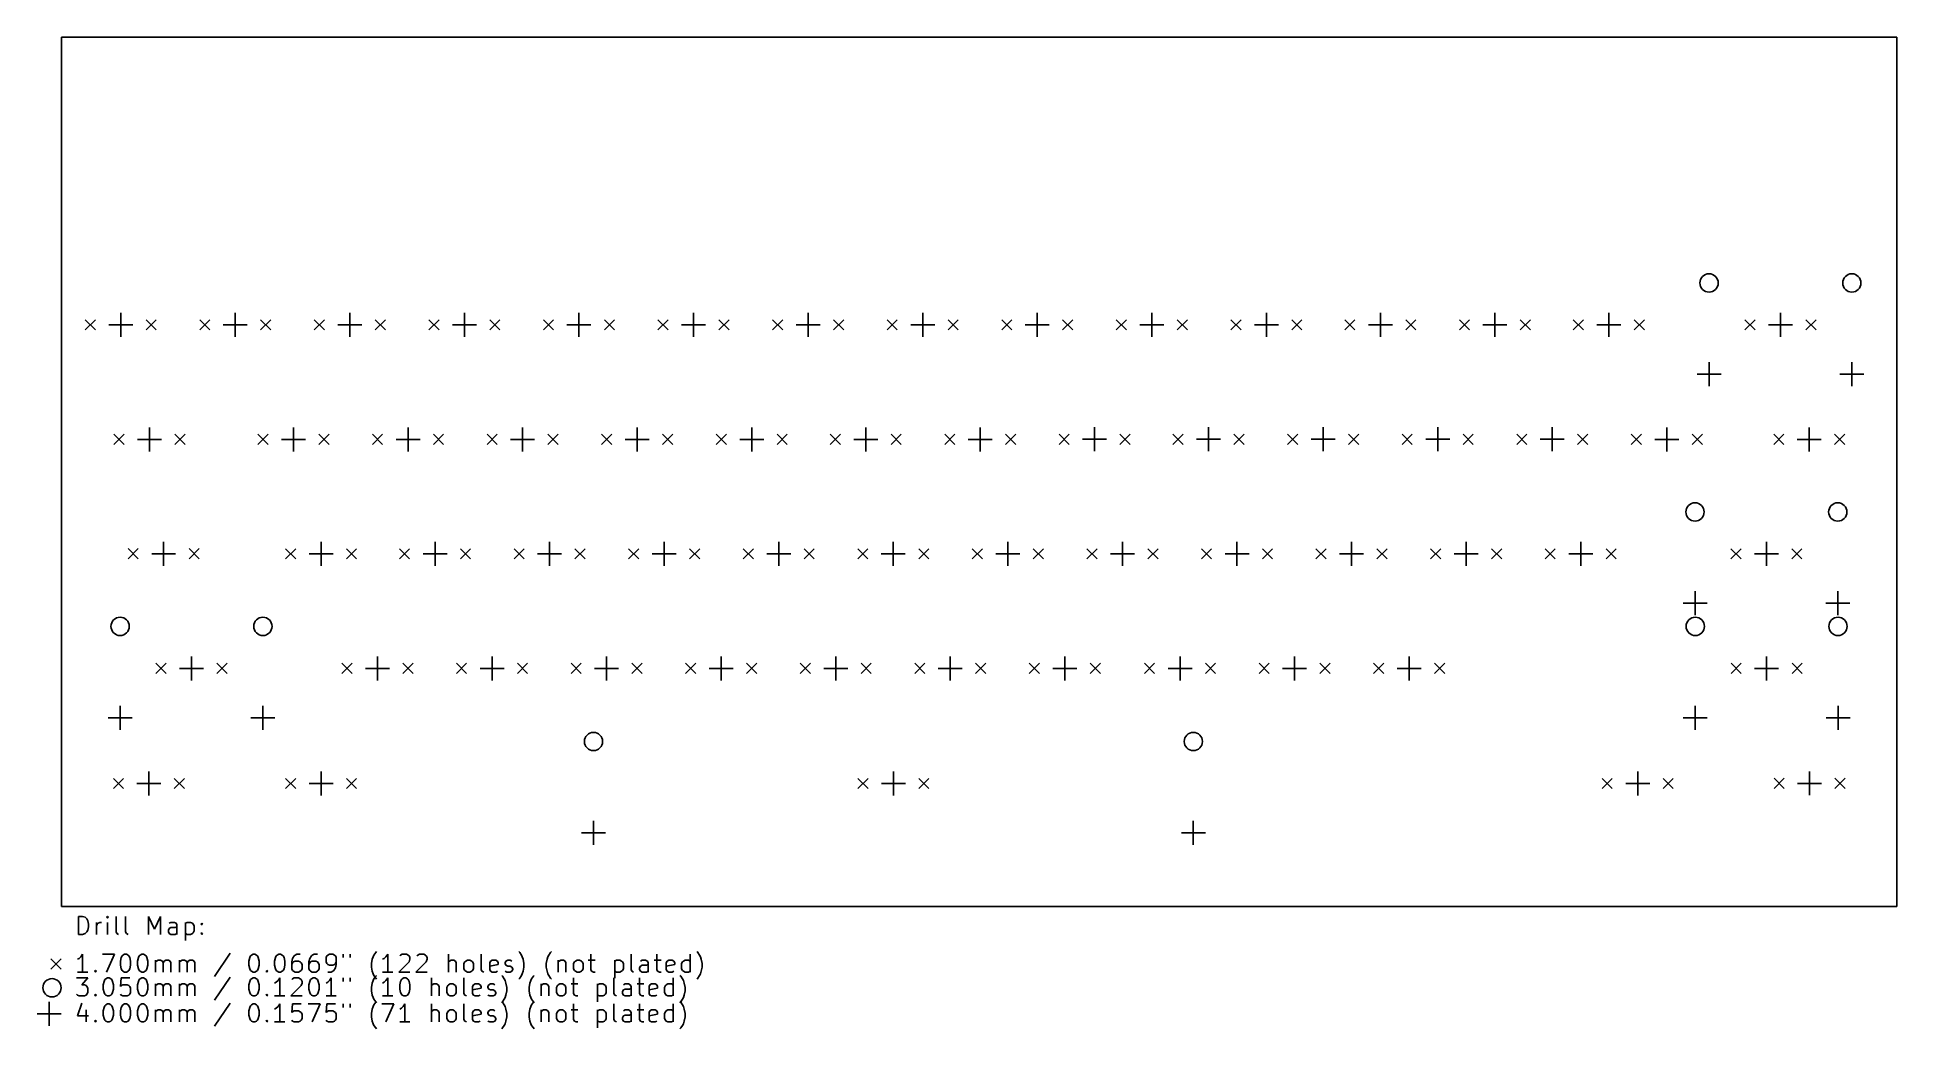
# Model space of a CAD drawing. Extents: x 2.5 to 14.7, y -7.7 to -1.2.
import ezdxf

# ---------------------------------------------------------------- set-up
doc = ezdxf.new("R2010")
doc.units = 0
doc.header["$MEASUREMENT"] = 0
doc.layers.add('BLACK', color=7, linetype='CONTINUOUS')

msp = doc.modelspace()

# ---------------------------------------------------------------- linework, layer by layer
at = {"layer": 'BLACK', "linetype": 'CONTINUOUS'}
for p, q in [((2.6378, -6.88976), (2.6378, -1.1811)), ((14.3307, -1.1811), (2.6378, -1.1811)), ((14.3307, -1.1811), (14.685, -1.1811)), ((14.685, -1.1811), (14.685, -6.88976)), ((2.79409, -3.0374), (2.86102, -3.10433)), ((2.86102, -3.0374), (2.79409, -3.10433)), ((3.02756, -2.99213), (3.02756, -3.14961)), ((3.19409, -3.0374), (3.26102, -3.10433)), ((3.26102, -3.0374), (3.19409, -3.10433)), ((3.54606, -3.0374), (3.61299, -3.10433)), ((3.61299, -3.0374), (3.54606, -3.10433)), ((3.77953, -2.99213), (3.77953, -3.14961)), ((3.94606, -3.0374), (4.01299, -3.10433)), ((4.01299, -3.0374), (3.94606, -3.10433)), ((4.29803, -3.0374), (4.36496, -3.10433)), ((4.36496, -3.0374), (4.29803, -3.10433)), ((4.5315, -2.99213), (4.5315, -3.14961)), ((4.69803, -3.0374), (4.76496, -3.10433)), ((4.76496, -3.0374), (4.69803, -3.10433)), ((5.05, -3.0374), (5.11693, -3.10433)), ((5.11693, -3.0374), (5.05, -3.10433)), ((5.28346, -2.99213), (5.28346, -3.14961)), ((5.45, -3.0374), (5.51693, -3.10433)), ((5.51693, -3.0374), (5.45, -3.10433)), ((5.80197, -3.0374), (5.8689, -3.10433)), ((5.8689, -3.0374), (5.80197, -3.10433)), ((6.03543, -2.99213), (6.03543, -3.14961)), ((6.20197, -3.0374), (6.2689, -3.10433)), ((6.2689, -3.0374), (6.20197, -3.10433)), ((6.55394, -3.0374), (6.62087, -3.10433)), ((6.62087, -3.0374), (6.55394, -3.10433)), ((6.7874, -2.99213), (6.7874, -3.14961)), ((6.95394, -3.0374), (7.02087, -3.10433)), ((7.02087, -3.0374), (6.95394, -3.10433)), ((7.30591, -3.0374), (7.37283, -3.10433)), ((7.37283, -3.0374), (7.30591, -3.10433)), ((7.53937, -2.99213), (7.53937, -3.14961)), ((7.70591, -3.0374), (7.77283, -3.10433)), ((7.77283, -3.0374), (7.70591, -3.10433)), ((8.05787, -3.0374), (8.1248, -3.10433)), ((8.1248, -3.0374), (8.05787, -3.10433)), ((8.29134, -2.99213), (8.29134, -3.14961)), ((8.45787, -3.0374), (8.5248, -3.10433)), ((8.5248, -3.0374), (8.45787, -3.10433)), ((8.80984, -3.0374), (8.87677, -3.10433)), ((8.87677, -3.0374), (8.80984, -3.10433)), ((9.04331, -2.99213), (9.04331, -3.14961)), ((9.20984, -3.0374), (9.27677, -3.10433)), ((9.27677, -3.0374), (9.20984, -3.10433)), ((9.56181, -3.0374), (9.62874, -3.10433)), ((9.62874, -3.0374), (9.56181, -3.10433)), ((9.79528, -2.99213), (9.79528, -3.14961)), ((9.96181, -3.0374), (10.0287, -3.10433)), ((10.0287, -3.0374), (9.96181, -3.10433)), ((10.3138, -3.0374), (10.3807, -3.10433)), ((10.3807, -3.0374), (10.3138, -3.10433)), ((10.5472, -2.99213), (10.5472, -3.14961)), ((10.7138, -3.0374), (10.7807, -3.10433)), ((10.7807, -3.0374), (10.7138, -3.10433)), ((11.0618, -3.0374), (11.1287, -3.10433)), ((11.1287, -3.0374), (11.0618, -3.10433)), ((11.2953, -2.99213), (11.2953, -3.14961)), ((11.4618, -3.0374), (11.5287, -3.10433)), ((11.5287, -3.0374), (11.4618, -3.10433)), ((11.8138, -3.0374), (11.8807, -3.10433)), ((11.8807, -3.0374), (11.8138, -3.10433)), ((12.0472, -2.99213), (12.0472, -3.14961)), ((12.2138, -3.0374), (12.2807, -3.10433)), ((12.2807, -3.0374), (12.2138, -3.10433)), ((12.5618, -3.0374), (12.6287, -3.10433)), ((12.6287, -3.0374), (12.5618, -3.10433)), ((12.7953, -2.99213), (12.7953, -3.14961)), ((12.9618, -3.0374), (13.0287, -3.10433)), ((13.0287, -3.0374), (12.9618, -3.10433)), ((13.6878, -3.0374), (13.7547, -3.10433)), ((13.7547, -3.0374), (13.6878, -3.10433)), ((13.9213, -2.99213), (13.9213, -3.14961)), ((14.0878, -3.0374), (14.1547, -3.10433)), ((14.1547, -3.0374), (14.0878, -3.10433)), ((2.94882, -3.07087), (3.1063, -3.07087)), ((3.70079, -3.07087), (3.85827, -3.07087)), ((4.45276, -3.07087), (4.61024, -3.07087)), ((5.20472, -3.07087), (5.3622, -3.07087)), ((5.95669, -3.07087), (6.11417, -3.07087)), ((6.70866, -3.07087), (6.86614, -3.07087)), ((7.46063, -3.07087), (7.61811, -3.07087)), ((8.2126, -3.07087), (8.37008, -3.07087)), ((8.96457, -3.07087), (9.12205, -3.07087)), ((9.71654, -3.07087), (9.87402, -3.07087)), ((10.4685, -3.07087), (10.626, -3.07087)), ((11.2165, -3.07087), (11.374, -3.07087)), ((11.9685, -3.07087), (12.126, -3.07087)), ((12.7165, -3.07087), (12.874, -3.07087)), ((13.8425, -3.07087), (14, -3.07087)), ((13.374, -3.39528), (13.5315, -3.39528)), ((13.4528, -3.31654), (13.4528, -3.47402)), ((14.311, -3.39528), (14.4685, -3.39528)), ((14.3898, -3.31654), (14.3898, -3.47402)), ((3.21654, -3.74409), (3.21654, -3.90157)), ((4.16142, -3.74409), (4.16142, -3.90157)), ((4.91339, -3.74409), (4.91339, -3.90157)), ((5.66535, -3.74409), (5.66535, -3.90157)), ((6.41732, -3.74409), (6.41732, -3.90157)), ((7.16929, -3.74409), (7.16929, -3.90157)), ((7.91732, -3.74409), (7.91732, -3.90157)), ((8.66929, -3.74409), (8.66929, -3.90157)), ((9.41969, -3.74331), (9.41969, -3.90079)), ((10.1677, -3.74331), (10.1677, -3.90079)), ((10.9197, -3.74331), (10.9197, -3.90079)), ((11.6717, -3.74331), (11.6717, -3.90079)), ((12.4236, -3.74331), (12.4236, -3.90079)), ((13.1756, -3.74409), (13.1756, -3.90157)), ((14.1102, -3.74409), (14.1102, -3.90157)), ((2.98307, -3.78937), (3.05, -3.8563)), ((3.05, -3.78937), (2.98307, -3.8563)), ((3.1378, -3.82283), (3.29528, -3.82283)), ((3.38307, -3.78937), (3.45, -3.8563)), ((3.45, -3.78937), (3.38307, -3.8563)), ((3.92795, -3.78937), (3.99488, -3.8563)), ((3.99488, -3.78937), (3.92795, -3.8563)), ((4.08268, -3.82283), (4.24016, -3.82283)), ((4.32795, -3.78937), (4.39488, -3.8563)), ((4.39488, -3.78937), (4.32795, -3.8563)), ((4.67992, -3.78937), (4.74685, -3.8563)), ((4.74685, -3.78937), (4.67992, -3.8563)), ((4.83465, -3.82283), (4.99213, -3.82283)), ((5.07992, -3.78937), (5.14685, -3.8563)), ((5.14685, -3.78937), (5.07992, -3.8563)), ((5.43189, -3.78937), (5.49882, -3.8563)), ((5.49882, -3.78937), (5.43189, -3.8563)), ((5.58661, -3.82283), (5.74409, -3.82283)), ((5.83189, -3.78937), (5.89882, -3.8563)), ((5.89882, -3.78937), (5.83189, -3.8563)), ((6.18386, -3.78937), (6.25079, -3.8563)), ((6.25079, -3.78937), (6.18386, -3.8563)), ((6.33858, -3.82283), (6.49606, -3.82283)), ((6.58386, -3.78937), (6.65079, -3.8563)), ((6.65079, -3.78937), (6.58386, -3.8563)), ((6.93583, -3.78937), (7.00276, -3.8563)), ((7.00276, -3.78937), (6.93583, -3.8563)), ((7.09055, -3.82283), (7.24803, -3.82283)), ((7.33583, -3.78937), (7.40276, -3.8563)), ((7.40276, -3.78937), (7.33583, -3.8563)), ((7.68386, -3.78937), (7.75079, -3.8563)), ((7.75079, -3.78937), (7.68386, -3.8563)), ((7.83858, -3.82283), (7.99606, -3.82283)), ((8.08386, -3.78937), (8.15079, -3.8563)), ((8.15079, -3.78937), (8.08386, -3.8563)), ((8.43583, -3.78937), (8.50276, -3.8563)), ((8.50276, -3.78937), (8.43583, -3.8563)), ((8.59055, -3.82283), (8.74803, -3.82283)), ((8.83583, -3.78937), (8.90276, -3.8563)), ((8.90276, -3.78937), (8.83583, -3.8563)), ((9.18622, -3.78858), (9.25315, -3.85551)), ((9.25315, -3.78858), (9.18622, -3.85551)), ((9.34094, -3.82205), (9.49843, -3.82205)), ((9.58622, -3.78858), (9.65315, -3.85551)), ((9.65315, -3.78858), (9.58622, -3.85551)), ((9.93425, -3.78858), (10.0012, -3.85551)), ((10.0012, -3.78858), (9.93425, -3.85551)), ((10.089, -3.82205), (10.2465, -3.82205)), ((10.3343, -3.78858), (10.4012, -3.85551)), ((10.4012, -3.78858), (10.3343, -3.85551)), ((10.6862, -3.78858), (10.7531, -3.85551)), ((10.7531, -3.78858), (10.6862, -3.85551)), ((10.8409, -3.82205), (10.9984, -3.82205)), ((11.0862, -3.78858), (11.1531, -3.85551)), ((11.1531, -3.78858), (11.0862, -3.85551)), ((11.4382, -3.78858), (11.5051, -3.85551)), ((11.5051, -3.78858), (11.4382, -3.85551)), ((11.5929, -3.82205), (11.7504, -3.82205)), ((11.8382, -3.78858), (11.9051, -3.85551)), ((11.9051, -3.78858), (11.8382, -3.85551)), ((12.1902, -3.78858), (12.2571, -3.85551)), ((12.2571, -3.78858), (12.1902, -3.85551)), ((12.3449, -3.82205), (12.5024, -3.82205)), ((12.5902, -3.78858), (12.6571, -3.85551)), ((12.6571, -3.78858), (12.5902, -3.85551)), ((12.9421, -3.78937), (13.0091, -3.8563)), ((13.0091, -3.78937), (12.9421, -3.8563)), ((13.0969, -3.82283), (13.2543, -3.82283)), ((13.3421, -3.78937), (13.4091, -3.8563)), ((13.4091, -3.78937), (13.3421, -3.8563)), ((13.8768, -3.78937), (13.9437, -3.8563)), ((13.9437, -3.78937), (13.8768, -3.8563)), ((14.0315, -3.82283), (14.189, -3.82283)), ((14.2768, -3.78937), (14.3437, -3.8563)), ((14.3437, -3.78937), (14.2768, -3.8563)), ((3.30945, -4.49528), (3.30945, -4.65276)), ((4.34252, -4.49606), (4.34252, -4.65354)), ((5.09055, -4.49606), (5.09055, -4.65354)), ((5.84252, -4.49606), (5.84252, -4.65354)), ((6.59449, -4.49606), (6.59449, -4.65354)), ((7.34646, -4.49606), (7.34646, -4.65354)), ((8.09843, -4.49606), (8.09843, -4.65354)), ((8.85039, -4.49606), (8.85039, -4.65354)), ((9.60236, -4.49606), (9.60236, -4.65354)), ((10.3543, -4.49606), (10.3543, -4.65354)), ((11.1063, -4.49606), (11.1063, -4.65354)), ((11.8583, -4.49606), (11.8583, -4.65354)), ((12.6102, -4.49606), (12.6102, -4.65354)), ((13.8291, -4.49606), (13.8291, -4.65354)), ((3.07598, -4.54055), (3.14291, -4.60748)), ((3.14291, -4.54055), (3.07598, -4.60748)), ((3.23071, -4.57402), (3.38819, -4.57402)), ((3.47598, -4.54055), (3.54291, -4.60748)), ((3.54291, -4.54055), (3.47598, -4.60748)), ((4.10906, -4.54134), (4.17598, -4.60827)), ((4.17598, -4.54134), (4.10906, -4.60827)), ((4.26378, -4.5748), (4.42126, -4.5748)), ((4.50906, -4.54134), (4.57598, -4.60827)), ((4.57598, -4.54134), (4.50906, -4.60827)), ((4.85709, -4.54134), (4.92402, -4.60827)), ((4.92402, -4.54134), (4.85709, -4.60827)), ((5.01181, -4.5748), (5.16929, -4.5748)), ((5.25709, -4.54134), (5.32402, -4.60827)), ((5.32402, -4.54134), (5.25709, -4.60827)), ((5.60906, -4.54134), (5.67598, -4.60827)), ((5.67598, -4.54134), (5.60906, -4.60827)), ((5.76378, -4.5748), (5.92126, -4.5748)), ((6.00906, -4.54134), (6.07598, -4.60827)), ((6.07598, -4.54134), (6.00906, -4.60827)), ((6.36102, -4.54134), (6.42795, -4.60827)), ((6.42795, -4.54134), (6.36102, -4.60827)), ((6.51575, -4.5748), (6.67323, -4.5748)), ((6.76102, -4.54134), (6.82795, -4.60827)), ((6.82795, -4.54134), (6.76102, -4.60827)), ((7.11299, -4.54134), (7.17992, -4.60827)), ((7.17992, -4.54134), (7.11299, -4.60827)), ((7.26772, -4.5748), (7.4252, -4.5748)), ((7.51299, -4.54134), (7.57992, -4.60827)), ((7.57992, -4.54134), (7.51299, -4.60827)), ((7.86496, -4.54134), (7.93189, -4.60827)), ((7.93189, -4.54134), (7.86496, -4.60827)), ((8.01969, -4.5748), (8.17717, -4.5748)), ((8.26496, -4.54134), (8.33189, -4.60827)), ((8.33189, -4.54134), (8.26496, -4.60827)), ((8.61693, -4.54134), (8.68386, -4.60827)), ((8.68386, -4.54134), (8.61693, -4.60827)), ((8.77165, -4.5748), (8.92913, -4.5748)), ((9.01693, -4.54134), (9.08386, -4.60827)), ((9.08386, -4.54134), (9.01693, -4.60827)), ((9.3689, -4.54134), (9.43583, -4.60827)), ((9.43583, -4.54134), (9.3689, -4.60827)), ((9.52362, -4.5748), (9.6811, -4.5748)), ((9.7689, -4.54134), (9.83583, -4.60827)), ((9.83583, -4.54134), (9.7689, -4.60827)), ((10.1209, -4.54134), (10.1878, -4.60827)), ((10.1878, -4.54134), (10.1209, -4.60827)), ((10.2756, -4.5748), (10.4331, -4.5748)), ((10.5209, -4.54134), (10.5878, -4.60827)), ((10.5878, -4.54134), (10.5209, -4.60827)), ((10.8728, -4.54134), (10.9398, -4.60827)), ((10.9398, -4.54134), (10.8728, -4.60827)), ((11.0276, -4.5748), (11.185, -4.5748)), ((11.2728, -4.54134), (11.3398, -4.60827)), ((11.3398, -4.54134), (11.2728, -4.60827)), ((11.6248, -4.54134), (11.6917, -4.60827)), ((11.6917, -4.54134), (11.6248, -4.60827)), ((11.7795, -4.5748), (11.937, -4.5748)), ((12.0248, -4.54134), (12.0917, -4.60827)), ((12.0917, -4.54134), (12.0248, -4.60827)), ((12.3768, -4.54134), (12.4437, -4.60827)), ((12.4437, -4.54134), (12.3768, -4.60827)), ((12.5315, -4.5748), (12.689, -4.5748)), ((12.7768, -4.54134), (12.8437, -4.60827)), ((12.8437, -4.54134), (12.7768, -4.60827)), ((13.5957, -4.54134), (13.6626, -4.60827)), ((13.6626, -4.54134), (13.5957, -4.60827)), ((13.7504, -4.5748), (13.9079, -4.5748)), ((13.9957, -4.54134), (14.0626, -4.60827)), ((14.0626, -4.54134), (13.9957, -4.60827)), ((13.3606, -4.82047), (13.3606, -4.97795)), ((14.2976, -4.82047), (14.2976, -4.97795)), ((13.2819, -4.89921), (13.4394, -4.89921)), ((14.2189, -4.89921), (14.3764, -4.89921)), ((3.49213, -5.24803), (3.49213, -5.40551)), ((4.7126, -5.24803), (4.7126, -5.40551)), ((5.46457, -5.24803), (5.46457, -5.40551)), ((6.21654, -5.24803), (6.21654, -5.40551)), ((6.9685, -5.24803), (6.9685, -5.40551)), ((7.72047, -5.24803), (7.72047, -5.40551)), ((8.47244, -5.24803), (8.47244, -5.40551)), ((9.22441, -5.24803), (9.22441, -5.40551)), ((9.98031, -5.24803), (9.98031, -5.40551)), ((10.7323, -5.24803), (10.7323, -5.40551)), ((11.4843, -5.24803), (11.4843, -5.40551)), ((13.8307, -5.24803), (13.8307, -5.40551)), ((3.25866, -5.29331), (3.32559, -5.36024)), ((3.32559, -5.29331), (3.25866, -5.36024)), ((3.41339, -5.32677), (3.57087, -5.32677)), ((3.65866, -5.29331), (3.72559, -5.36024)), ((3.72559, -5.29331), (3.65866, -5.36024)), ((4.47913, -5.29331), (4.54606, -5.36024)), ((4.54606, -5.29331), (4.47913, -5.36024)), ((4.63386, -5.32677), (4.79134, -5.32677)), ((4.87913, -5.29331), (4.94606, -5.36024)), ((4.94606, -5.29331), (4.87913, -5.36024)), ((5.2311, -5.29331), (5.29803, -5.36024)), ((5.29803, -5.29331), (5.2311, -5.36024)), ((5.38583, -5.32677), (5.54331, -5.32677)), ((5.6311, -5.29331), (5.69803, -5.36024)), ((5.69803, -5.29331), (5.6311, -5.36024)), ((5.98307, -5.29331), (6.05, -5.36024)), ((6.05, -5.29331), (5.98307, -5.36024)), ((6.1378, -5.32677), (6.29528, -5.32677)), ((6.38307, -5.29331), (6.45, -5.36024)), ((6.45, -5.29331), (6.38307, -5.36024)), ((6.73504, -5.29331), (6.80197, -5.36024)), ((6.80197, -5.29331), (6.73504, -5.36024)), ((6.88976, -5.32677), (7.04724, -5.32677)), ((7.13504, -5.29331), (7.20197, -5.36024)), ((7.20197, -5.29331), (7.13504, -5.36024)), ((7.48701, -5.29331), (7.55394, -5.36024)), ((7.55394, -5.29331), (7.48701, -5.36024)), ((7.64173, -5.32677), (7.79921, -5.32677)), ((7.88701, -5.29331), (7.95394, -5.36024)), ((7.95394, -5.29331), (7.88701, -5.36024)), ((8.23898, -5.29331), (8.30591, -5.36024)), ((8.30591, -5.29331), (8.23898, -5.36024)), ((8.3937, -5.32677), (8.55118, -5.32677)), ((8.63898, -5.29331), (8.70591, -5.36024)), ((8.70591, -5.29331), (8.63898, -5.36024)), ((8.99094, -5.29331), (9.05787, -5.36024)), ((9.05787, -5.29331), (8.99094, -5.36024)), ((9.14567, -5.32677), (9.30315, -5.32677)), ((9.39094, -5.29331), (9.45787, -5.36024)), ((9.45787, -5.29331), (9.39094, -5.36024)), ((9.74685, -5.29331), (9.81378, -5.36024)), ((9.81378, -5.29331), (9.74685, -5.36024)), ((9.90157, -5.32677), (10.0591, -5.32677)), ((10.1469, -5.29331), (10.2138, -5.36024)), ((10.2138, -5.29331), (10.1469, -5.36024)), ((10.4988, -5.29331), (10.5657, -5.36024)), ((10.5657, -5.29331), (10.4988, -5.36024)), ((10.6535, -5.32677), (10.811, -5.32677)), ((10.8988, -5.29331), (10.9657, -5.36024)), ((10.9657, -5.29331), (10.8988, -5.36024)), ((11.2508, -5.29331), (11.3177, -5.36024)), ((11.3177, -5.29331), (11.2508, -5.36024)), ((11.4055, -5.32677), (11.563, -5.32677)), ((11.6508, -5.29331), (11.7177, -5.36024)), ((11.7177, -5.29331), (11.6508, -5.36024)), ((13.5972, -5.29331), (13.6642, -5.36024)), ((13.6642, -5.29331), (13.5972, -5.36024)), ((13.752, -5.32677), (13.9094, -5.32677)), ((13.9972, -5.29331), (14.0642, -5.36024)), ((14.0642, -5.29331), (13.9972, -5.36024)), ((3.02362, -5.57244), (3.02362, -5.72992)), ((3.96063, -5.57244), (3.96063, -5.72992)), ((13.3622, -5.57244), (13.3622, -5.72992)), ((14.2992, -5.57244), (14.2992, -5.72992)), ((2.94488, -5.65118), (3.10236, -5.65118)), ((3.88189, -5.65118), (4.03937, -5.65118)), ((13.2835, -5.65118), (13.4409, -5.65118)), ((14.2205, -5.65118), (14.378, -5.65118)), ((2.97913, -6.04921), (3.04606, -6.11614)), ((3.04606, -6.04921), (2.97913, -6.11614)), ((3.13386, -6.08268), (3.29134, -6.08268)), ((3.2126, -6.00394), (3.2126, -6.16142)), ((3.37913, -6.04921), (3.44606, -6.11614)), ((3.44606, -6.04921), (3.37913, -6.11614)), ((4.10906, -6.04921), (4.17598, -6.11614)), ((4.17598, -6.04921), (4.10906, -6.11614)), ((4.26378, -6.08268), (4.42126, -6.08268)), ((4.34252, -6.00394), (4.34252, -6.16142)), ((4.50906, -6.04921), (4.57598, -6.11614)), ((4.57598, -6.04921), (4.50906, -6.11614)), ((7.86575, -6.04921), (7.93268, -6.11614)), ((7.93268, -6.04921), (7.86575, -6.11614)), ((8.02047, -6.08268), (8.17795, -6.08268)), ((8.09921, -6.00394), (8.09921, -6.16142)), ((8.26575, -6.04921), (8.33268, -6.11614)), ((8.33268, -6.04921), (8.26575, -6.11614)), ((12.7508, -6.04921), (12.8177, -6.11614)), ((12.8177, -6.04921), (12.7508, -6.11614)), ((12.9055, -6.08268), (13.063, -6.08268)), ((12.9843, -6.00394), (12.9843, -6.16142)), ((13.1508, -6.04921), (13.2177, -6.11614)), ((13.2177, -6.04921), (13.1508, -6.11614)), ((13.8791, -6.04843), (13.9461, -6.11535)), ((13.9461, -6.04843), (13.8791, -6.11535)), ((14.0339, -6.08189), (14.1913, -6.08189)), ((14.1126, -6.00315), (14.1126, -6.16063)), ((14.2791, -6.04843), (14.3461, -6.11535)), ((14.3461, -6.04843), (14.2791, -6.11535)), ((6.13071, -6.32835), (6.13071, -6.48583)), ((10.0677, -6.32835), (10.0677, -6.48583)), ((6.05197, -6.40709), (6.20945, -6.40709)), ((9.98898, -6.40709), (10.1465, -6.40709)), ((2.6378, -6.88976), (14.3307, -6.88976)), ((2.74958, -7.0741), (2.74958, -6.95599)), ((2.74958, -6.95599), (2.7777, -6.95599)), ((2.7777, -6.95599), (2.79457, -6.96161)), ((2.9408, -6.95599), (2.93518, -6.96161)), ((2.94643, -6.96161), (2.9408, -6.95599)), ((2.9408, -6.95599), (2.9408, -6.96724)), ((2.99705, -7.05723), (2.99705, -6.95599)), ((3.05891, -7.05723), (3.05891, -6.95599)), ((3.21077, -7.0741), (3.21077, -6.95599)), ((3.21077, -6.95599), (3.25014, -7.04035)), ((3.25014, -7.04035), (3.28951, -6.95599)), ((3.28951, -6.95599), (3.28951, -7.0741)), ((14.685, -6.88976), (14.3307, -6.88976)), ((2.7777, -7.0741), (2.74958, -7.0741)), ((2.79457, -7.06848), (2.7777, -7.0741)), ((2.79457, -6.96161), (2.80582, -6.97286)), ((2.80582, -7.05723), (2.79457, -7.06848)), ((2.80582, -6.97286), (2.81145, -6.98411)), ((2.81145, -7.04598), (2.80582, -7.05723)), ((2.81145, -6.98411), (2.81707, -7.00661)), ((2.81707, -7.02348), (2.81145, -7.04598)), ((2.81707, -7.00661), (2.81707, -7.02348)), ((2.86769, -7.0741), (2.86769, -6.99536)), ((2.86769, -7.01786), (2.87331, -7.00661)), ((2.87331, -7.00661), (2.87894, -7.00098)), ((2.87894, -7.00098), (2.89019, -6.99536)), ((2.89019, -6.99536), (2.90143, -6.99536)), ((2.93518, -6.96161), (2.9408, -6.96724)), ((2.9408, -6.96724), (2.94643, -6.96161)), ((2.9408, -7.0741), (2.9408, -6.99536)), ((3.00267, -7.06848), (2.99705, -7.05723)), ((3.01392, -7.0741), (3.00267, -7.06848)), ((3.06454, -7.06848), (3.05891, -7.05723)), ((3.07579, -7.0741), (3.06454, -7.06848)), ((3.34013, -7.04598), (3.34575, -7.03473)), ((3.34013, -7.05723), (3.34013, -7.04598)), ((3.34575, -7.06848), (3.34013, -7.05723)), ((3.357, -6.99536), (3.34575, -7.00098)), ((3.34575, -7.03473), (3.357, -7.02911)), ((3.357, -7.0741), (3.34575, -7.06848)), ((3.3795, -6.99536), (3.357, -6.99536)), ((3.357, -7.02911), (3.38512, -7.02911)), ((3.38512, -7.0741), (3.357, -7.0741)), ((3.39075, -7.00098), (3.3795, -6.99536)), ((3.38512, -7.02911), (3.39637, -7.02348)), ((3.39637, -7.06848), (3.38512, -7.0741)), ((3.39637, -7.01223), (3.39075, -7.00098)), ((3.39637, -7.0741), (3.39637, -7.01223)), ((3.45262, -6.99536), (3.45262, -7.11347)), ((3.45262, -7.00098), (3.46386, -6.99536)), ((3.46386, -7.0741), (3.45262, -7.06848)), ((3.46386, -6.99536), (3.48636, -6.99536)), ((3.48636, -7.0741), (3.46386, -7.0741)), ((3.48636, -6.99536), (3.49761, -7.00098)), ((3.49761, -7.06848), (3.48636, -7.0741)), ((3.49761, -7.00098), (3.50323, -7.00661)), ((3.50323, -7.06285), (3.49761, -7.06848)), ((3.50323, -7.00661), (3.50886, -7.01786)), ((3.50886, -7.0516), (3.50323, -7.06285)), ((3.50886, -7.01786), (3.50886, -7.0516)), ((3.55385, -7.00661), (3.55948, -7.00098)), ((3.55948, -7.01223), (3.55385, -7.00661)), ((3.55385, -7.06848), (3.55948, -7.06285)), ((3.55948, -7.0741), (3.55385, -7.06848)), ((3.55948, -7.00098), (3.5651, -7.00661)), ((3.55948, -7.00098), (3.55948, -7.01223)), ((3.5651, -7.00661), (3.55948, -7.01223)), ((3.55948, -7.06285), (3.5651, -7.06848)), ((3.55948, -7.06285), (3.55948, -7.0741)), ((3.5651, -7.06848), (3.55948, -7.0741)), ((3.74508, -7.1984), (3.64384, -7.35025)), ((4.68996, -7.20965), (4.70121, -7.19277)), ((4.70121, -7.19277), (4.70683, -7.18715)), ((5.64609, -7.19277), (5.64047, -7.18715)), ((5.65734, -7.20965), (5.64609, -7.19277)), ((5.83732, -7.20965), (5.84857, -7.19277)), ((5.84857, -7.19277), (5.85419, -7.18715)), ((6.81594, -7.19277), (6.81032, -7.18715)), ((6.82719, -7.20965), (6.81594, -7.19277)), ((2.56988, -7.23524), (2.63681, -7.30217)), ((2.63681, -7.23524), (2.56988, -7.30217)), ((2.7552, -7.23214), (2.74395, -7.23777)), ((2.81145, -7.32213), (2.74395, -7.32213)), ((2.76645, -7.22089), (2.7552, -7.23214)), ((2.7777, -7.20402), (2.76645, -7.22089)), ((2.7777, -7.32213), (2.7777, -7.20402)), ((2.85644, -7.31651), (2.86206, -7.31088)), ((2.86206, -7.32213), (2.85644, -7.31651)), ((2.86206, -7.31088), (2.86769, -7.31651)), ((2.86206, -7.31088), (2.86206, -7.32213)), ((2.86769, -7.31651), (2.86206, -7.32213)), ((2.90706, -7.20402), (2.9858, -7.20402)), ((2.9858, -7.20402), (2.93518, -7.32213)), ((3.02517, -7.24902), (3.03079, -7.22652)), ((3.02517, -7.27714), (3.02517, -7.24902)), ((3.03079, -7.29963), (3.02517, -7.27714)), ((3.03079, -7.22652), (3.03642, -7.21527)), ((3.03642, -7.31088), (3.03079, -7.29963)), ((3.03642, -7.21527), (3.04204, -7.20965)), ((3.04204, -7.31651), (3.03642, -7.31088)), ((3.04204, -7.20965), (3.05329, -7.20402)), ((3.05329, -7.32213), (3.04204, -7.31651)), ((3.05329, -7.20402), (3.06454, -7.20402)), ((3.06454, -7.32213), (3.05329, -7.32213)), ((3.06454, -7.20402), (3.07579, -7.20965)), ((3.07579, -7.31651), (3.06454, -7.32213)), ((3.07579, -7.20965), (3.08141, -7.21527)), ((3.08141, -7.31088), (3.07579, -7.31651)), ((3.08141, -7.21527), (3.08704, -7.22652)), ((3.08704, -7.29963), (3.08141, -7.31088)), ((3.08704, -7.22652), (3.09266, -7.24902)), ((3.09266, -7.27714), (3.08704, -7.29963)), ((3.09266, -7.24902), (3.09266, -7.27714)), ((3.13765, -7.24902), (3.14328, -7.22652)), ((3.13765, -7.27714), (3.13765, -7.24902)), ((3.14328, -7.29963), (3.13765, -7.27714)), ((3.14328, -7.22652), (3.1489, -7.21527)), ((3.1489, -7.31088), (3.14328, -7.29963)), ((3.1489, -7.21527), (3.15453, -7.20965)), ((3.15453, -7.31651), (3.1489, -7.31088)), ((3.15453, -7.20965), (3.16578, -7.20402)), ((3.16578, -7.32213), (3.15453, -7.31651)), ((3.16578, -7.20402), (3.17702, -7.20402)), ((3.17702, -7.32213), (3.16578, -7.32213)), ((3.17702, -7.20402), (3.18827, -7.20965)), ((3.18827, -7.31651), (3.17702, -7.32213)), ((3.18827, -7.20965), (3.1939, -7.21527)), ((3.1939, -7.31088), (3.18827, -7.31651)), ((3.1939, -7.21527), (3.19952, -7.22652)), ((3.19952, -7.29963), (3.1939, -7.31088)), ((3.19952, -7.22652), (3.20515, -7.24902)), ((3.20515, -7.27714), (3.19952, -7.29963)), ((3.20515, -7.24902), (3.20515, -7.27714)), ((3.25576, -7.32213), (3.25576, -7.24339)), ((3.25576, -7.25464), (3.26139, -7.24902)), ((3.26139, -7.24902), (3.27264, -7.24339)), ((3.27264, -7.24339), (3.28951, -7.24339)), ((3.28951, -7.24339), (3.30076, -7.24902)), ((3.30076, -7.24902), (3.30638, -7.26026)), ((3.30638, -7.26026), (3.31201, -7.24902)), ((3.30638, -7.26026), (3.30638, -7.32213)), ((3.31201, -7.24902), (3.32326, -7.24339)), ((3.32326, -7.24339), (3.34013, -7.24339)), ((3.34013, -7.24339), (3.35138, -7.24902)), ((3.35138, -7.24902), (3.357, -7.26026)), ((3.357, -7.26026), (3.357, -7.32213)), ((3.41325, -7.32213), (3.41325, -7.24339)), ((3.41325, -7.25464), (3.41887, -7.24902)), ((3.41887, -7.24902), (3.43012, -7.24339)), ((3.43012, -7.24339), (3.44699, -7.24339)), ((3.44699, -7.24339), (3.45824, -7.24902)), ((3.45824, -7.24902), (3.46386, -7.26026)), ((3.46386, -7.26026), (3.46949, -7.24902)), ((3.46386, -7.26026), (3.46386, -7.32213)), ((3.46949, -7.24902), (3.48074, -7.24339)), ((3.48074, -7.24339), (3.49761, -7.24339)), ((3.49761, -7.24339), (3.50886, -7.24902)), ((3.50886, -7.24902), (3.51448, -7.26026)), ((3.51448, -7.26026), (3.51448, -7.32213)), ((3.86881, -7.24902), (3.87444, -7.22652)), ((3.86881, -7.27714), (3.86881, -7.24902)), ((3.87444, -7.29963), (3.86881, -7.27714)), ((3.87444, -7.22652), (3.88006, -7.21527)), ((3.88006, -7.31088), (3.87444, -7.29963)), ((3.88006, -7.21527), (3.88569, -7.20965)), ((3.88569, -7.31651), (3.88006, -7.31088)), ((3.88569, -7.20965), (3.89693, -7.20402)), ((3.89693, -7.32213), (3.88569, -7.31651)), ((3.89693, -7.20402), (3.90818, -7.20402)), ((3.90818, -7.32213), (3.89693, -7.32213)), ((3.90818, -7.20402), (3.91943, -7.20965)), ((3.91943, -7.31651), (3.90818, -7.32213)), ((3.91943, -7.20965), (3.92506, -7.21527)), ((3.92506, -7.31088), (3.91943, -7.31651)), ((3.92506, -7.21527), (3.93068, -7.22652)), ((3.93068, -7.29963), (3.92506, -7.31088)), ((3.93068, -7.22652), (3.9363, -7.24902)), ((3.9363, -7.27714), (3.93068, -7.29963)), ((3.9363, -7.24902), (3.9363, -7.27714)), ((3.9813, -7.31651), (3.98692, -7.31088)), ((3.98692, -7.32213), (3.9813, -7.31651)), ((3.98692, -7.31088), (3.99255, -7.31651)), ((3.98692, -7.31088), (3.98692, -7.32213)), ((3.99255, -7.31651), (3.98692, -7.32213)), ((4.03754, -7.24902), (4.04317, -7.22652)), ((4.03754, -7.27714), (4.03754, -7.24902)), ((4.04317, -7.29963), (4.03754, -7.27714)), ((4.04317, -7.22652), (4.04879, -7.21527)), ((4.04879, -7.31088), (4.04317, -7.29963)), ((4.04879, -7.21527), (4.05441, -7.20965)), ((4.05441, -7.31651), (4.04879, -7.31088)), ((4.05441, -7.20965), (4.06566, -7.20402)), ((4.06566, -7.32213), (4.05441, -7.31651)), ((4.06566, -7.20402), (4.07691, -7.20402)), ((4.07691, -7.32213), (4.06566, -7.32213)), ((4.07691, -7.20402), (4.08816, -7.20965)), ((4.08816, -7.31651), (4.07691, -7.32213)), ((4.08816, -7.20965), (4.09379, -7.21527)), ((4.09379, -7.31088), (4.08816, -7.31651)), ((4.09379, -7.21527), (4.09941, -7.22652)), ((4.09941, -7.29963), (4.09379, -7.31088)), ((4.09941, -7.22652), (4.10503, -7.24902)), ((4.10503, -7.27714), (4.09941, -7.29963)), ((4.10503, -7.24902), (4.10503, -7.27714)), ((4.15565, -7.23214), (4.15003, -7.25464)), ((4.15003, -7.25464), (4.15003, -7.29963)), ((4.15565, -7.26026), (4.15003, -7.27151)), ((4.15003, -7.29963), (4.15565, -7.31088)), ((4.1669, -7.21527), (4.15565, -7.23214)), ((4.16128, -7.25464), (4.15565, -7.26026)), ((4.15565, -7.31088), (4.16128, -7.31651)), ((4.17253, -7.24902), (4.16128, -7.25464)), ((4.16128, -7.31651), (4.17253, -7.32213)), ((4.17253, -7.20965), (4.1669, -7.21527)), ((4.18377, -7.20402), (4.17253, -7.20965)), ((4.19502, -7.24902), (4.17253, -7.24902)), ((4.17253, -7.32213), (4.19502, -7.32213)), ((4.20627, -7.20402), (4.18377, -7.20402)), ((4.20627, -7.25464), (4.19502, -7.24902)), ((4.19502, -7.32213), (4.20627, -7.31651)), ((4.2119, -7.26026), (4.20627, -7.25464)), ((4.20627, -7.31651), (4.2119, -7.31088)), ((4.21752, -7.27151), (4.2119, -7.26026)), ((4.2119, -7.31088), (4.21752, -7.29963)), ((4.21752, -7.29963), (4.21752, -7.27151)), ((4.26814, -7.23214), (4.26251, -7.25464)), ((4.26251, -7.25464), (4.26251, -7.29963)), ((4.26814, -7.26026), (4.26251, -7.27151)), ((4.26251, -7.29963), (4.26814, -7.31088)), ((4.27939, -7.21527), (4.26814, -7.23214)), ((4.27376, -7.25464), (4.26814, -7.26026)), ((4.26814, -7.31088), (4.27376, -7.31651)), ((4.28501, -7.24902), (4.27376, -7.25464)), ((4.27376, -7.31651), (4.28501, -7.32213)), ((4.28501, -7.20965), (4.27939, -7.21527)), ((4.29626, -7.20402), (4.28501, -7.20965)), ((4.30751, -7.24902), (4.28501, -7.24902)), ((4.28501, -7.32213), (4.30751, -7.32213)), ((4.31876, -7.20402), (4.29626, -7.20402)), ((4.31876, -7.25464), (4.30751, -7.24902)), ((4.30751, -7.32213), (4.31876, -7.31651)), ((4.32438, -7.26026), (4.31876, -7.25464)), ((4.31876, -7.31651), (4.32438, -7.31088)), ((4.33001, -7.27151), (4.32438, -7.26026)), ((4.32438, -7.31088), (4.33001, -7.29963)), ((4.33001, -7.29963), (4.33001, -7.27151)), ((4.38062, -7.21527), (4.375, -7.22652)), ((4.375, -7.22652), (4.375, -7.25464)), ((4.375, -7.25464), (4.38062, -7.26589)), ((4.38625, -7.20965), (4.38062, -7.21527)), ((4.38062, -7.26589), (4.38625, -7.27151)), ((4.3975, -7.20402), (4.38625, -7.20965)), ((4.38625, -7.27151), (4.3975, -7.27714)), ((4.38625, -7.32213), (4.40875, -7.32213)), ((4.41999, -7.20402), (4.3975, -7.20402)), ((4.3975, -7.27714), (4.41999, -7.27714)), ((4.40875, -7.32213), (4.41999, -7.31651)), ((4.43124, -7.20965), (4.41999, -7.20402)), ((4.41999, -7.27714), (4.43124, -7.27151)), ((4.41999, -7.31651), (4.42562, -7.31088)), ((4.42562, -7.31088), (4.43687, -7.29401)), ((4.43687, -7.21527), (4.43124, -7.20965)), ((4.43124, -7.27151), (4.43687, -7.26589)), ((4.44249, -7.22652), (4.43687, -7.21527)), ((4.43687, -7.26589), (4.44249, -7.25464)), ((4.43687, -7.29401), (4.44249, -7.27151)), ((4.44249, -7.27151), (4.44249, -7.22652)), ((4.48749, -7.20402), (4.48749, -7.22652)), ((4.53248, -7.20402), (4.53248, -7.22652)), ((4.67309, -7.26589), (4.67871, -7.23777)), ((4.67309, -7.28839), (4.67309, -7.26589)), ((4.67871, -7.31651), (4.67309, -7.28839)), ((4.67871, -7.23777), (4.68434, -7.22089)), ((4.68434, -7.33338), (4.67871, -7.31651)), ((4.68434, -7.22089), (4.68996, -7.20965)), ((4.75745, -7.23214), (4.7462, -7.23777)), ((4.8137, -7.32213), (4.7462, -7.32213)), ((4.7687, -7.22089), (4.75745, -7.23214)), ((4.77995, -7.20402), (4.7687, -7.22089)), ((4.77995, -7.32213), (4.77995, -7.20402)), ((4.92056, -7.25464), (4.85307, -7.32213)), ((4.85307, -7.32213), (4.92618, -7.32213)), ((4.85869, -7.21527), (4.86431, -7.20965)), ((4.86431, -7.20965), (4.87556, -7.20402)), ((4.87556, -7.20402), (4.90368, -7.20402)), ((4.90368, -7.20402), (4.91493, -7.20965)), ((4.91493, -7.20965), (4.92056, -7.21527)), ((4.92056, -7.21527), (4.92618, -7.22652)), ((4.92618, -7.23777), (4.92056, -7.25464)), ((4.92618, -7.22652), (4.92618, -7.23777)), ((5.03304, -7.25464), (4.96555, -7.32213)), ((4.96555, -7.32213), (5.03867, -7.32213)), ((4.97118, -7.21527), (4.9768, -7.20965)), ((4.9768, -7.20965), (4.98805, -7.20402)), ((4.98805, -7.20402), (5.01617, -7.20402)), ((5.01617, -7.20402), (5.02742, -7.20965)), ((5.02742, -7.20965), (5.03304, -7.21527)), ((5.03304, -7.21527), (5.03867, -7.22652)), ((5.03867, -7.23777), (5.03304, -7.25464)), ((5.03867, -7.22652), (5.03867, -7.23777)), ((5.17927, -7.32213), (5.17927, -7.20402)), ((5.1849, -7.24902), (5.17927, -7.25464)), ((5.19615, -7.24339), (5.1849, -7.24902)), ((5.21302, -7.24339), (5.19615, -7.24339)), ((5.22427, -7.24902), (5.21302, -7.24339)), ((5.22989, -7.26026), (5.22427, -7.24902)), ((5.22989, -7.32213), (5.22989, -7.26026)), ((5.28051, -7.26589), (5.28614, -7.25464)), ((5.28051, -7.29963), (5.28051, -7.26589)), ((5.28614, -7.31088), (5.28051, -7.29963)), ((5.28614, -7.25464), (5.29176, -7.24902)), ((5.29176, -7.31651), (5.28614, -7.31088)), ((5.29176, -7.24902), (5.30301, -7.24339)), ((5.30301, -7.32213), (5.29176, -7.31651)), ((5.30301, -7.24339), (5.31988, -7.24339)), ((5.31988, -7.32213), (5.30301, -7.32213)), ((5.31988, -7.24339), (5.33113, -7.24902)), ((5.33113, -7.31651), (5.31988, -7.32213)), ((5.33113, -7.24902), (5.33675, -7.25464)), ((5.33675, -7.31088), (5.33113, -7.31651)), ((5.33675, -7.25464), (5.34238, -7.26589)), ((5.34238, -7.29963), (5.33675, -7.31088)), ((5.34238, -7.26589), (5.34238, -7.29963)), ((5.393, -7.30526), (5.393, -7.20402)), ((5.39862, -7.31651), (5.393, -7.30526)), ((5.40987, -7.32213), (5.39862, -7.31651)), ((5.44924, -7.26026), (5.45486, -7.24902)), ((5.44924, -7.30526), (5.44924, -7.26026)), ((5.50548, -7.27151), (5.44924, -7.28276)), ((5.45486, -7.31651), (5.44924, -7.30526)), ((5.45486, -7.24902), (5.46611, -7.24339)), ((5.46611, -7.32213), (5.45486, -7.31651)), ((5.46611, -7.24339), (5.48861, -7.24339)), ((5.48861, -7.32213), (5.46611, -7.32213)), ((5.48861, -7.24339), (5.49986, -7.24902)), ((5.49986, -7.31651), (5.48861, -7.32213)), ((5.49986, -7.24902), (5.50548, -7.26026)), ((5.50548, -7.26026), (5.50548, -7.27151)), ((5.55048, -7.26026), (5.5561, -7.24902)), ((5.55048, -7.26589), (5.55048, -7.26026)), ((5.5561, -7.27714), (5.55048, -7.26589)), ((5.55048, -7.31651), (5.56173, -7.32213)), ((5.5561, -7.24902), (5.56735, -7.24339)), ((5.56735, -7.28276), (5.5561, -7.27714)), ((5.56173, -7.32213), (5.58422, -7.32213)), ((5.56735, -7.24339), (5.58422, -7.24339)), ((5.58422, -7.28276), (5.56735, -7.28276)), ((5.58422, -7.24339), (5.59547, -7.24902)), ((5.59547, -7.28839), (5.58422, -7.28276)), ((5.58422, -7.32213), (5.59547, -7.31651)), ((5.6011, -7.29963), (5.59547, -7.28839)), ((5.59547, -7.31651), (5.6011, -7.30526)), ((5.6011, -7.30526), (5.6011, -7.29963)), ((5.66296, -7.22089), (5.65734, -7.20965)), ((5.66859, -7.23777), (5.66296, -7.22089)), ((5.66296, -7.33338), (5.66859, -7.31651)), ((5.67421, -7.26589), (5.66859, -7.23777)), ((5.66859, -7.31651), (5.67421, -7.28839)), ((5.67421, -7.28839), (5.67421, -7.26589)), ((5.82044, -7.26589), (5.82607, -7.23777)), ((5.82044, -7.28839), (5.82044, -7.26589)), ((5.82607, -7.31651), (5.82044, -7.28839)), ((5.82607, -7.23777), (5.83169, -7.22089)), ((5.83169, -7.33338), (5.82607, -7.31651)), ((5.83169, -7.22089), (5.83732, -7.20965)), ((5.89918, -7.24339), (5.89918, -7.32213)), ((5.89918, -7.25464), (5.90481, -7.24902)), ((5.90481, -7.24902), (5.91606, -7.24339)), ((5.91606, -7.24339), (5.93293, -7.24339)), ((5.93293, -7.24339), (5.94418, -7.24902)), ((5.94418, -7.24902), (5.9498, -7.26026)), ((5.9498, -7.26026), (5.9498, -7.32213)), ((6.00042, -7.26589), (6.00605, -7.25464)), ((6.00042, -7.29963), (6.00042, -7.26589)), ((6.00605, -7.31088), (6.00042, -7.29963)), ((6.00605, -7.25464), (6.01167, -7.24902)), ((6.01167, -7.31651), (6.00605, -7.31088)), ((6.01167, -7.24902), (6.02292, -7.24339)), ((6.02292, -7.32213), (6.01167, -7.31651)), ((6.02292, -7.24339), (6.03979, -7.24339)), ((6.03979, -7.32213), (6.02292, -7.32213)), ((6.03979, -7.24339), (6.05104, -7.24902)), ((6.05104, -7.31651), (6.03979, -7.32213)), ((6.05104, -7.24902), (6.05666, -7.25464)), ((6.05666, -7.31088), (6.05104, -7.31651)), ((6.05666, -7.25464), (6.06229, -7.26589)), ((6.06229, -7.29963), (6.05666, -7.31088)), ((6.06229, -7.26589), (6.06229, -7.29963)), ((6.09603, -7.24339), (6.14103, -7.24339)), ((6.11291, -7.20402), (6.11291, -7.30526)), ((6.11291, -7.30526), (6.11853, -7.31651)), ((6.11853, -7.31651), (6.12978, -7.32213)), ((6.12978, -7.32213), (6.14103, -7.32213)), ((6.27039, -7.24339), (6.27039, -7.3615)), ((6.27039, -7.24902), (6.28164, -7.24339)), ((6.28164, -7.32213), (6.27039, -7.31651)), ((6.28164, -7.24339), (6.30413, -7.24339)), ((6.30413, -7.32213), (6.28164, -7.32213)), ((6.30413, -7.24339), (6.31538, -7.24902)), ((6.31538, -7.31651), (6.30413, -7.32213)), ((6.31538, -7.24902), (6.32101, -7.25464)), ((6.32101, -7.31088), (6.31538, -7.31651)), ((6.32101, -7.25464), (6.32663, -7.26589)), ((6.32663, -7.29963), (6.32101, -7.31088)), ((6.32663, -7.26589), (6.32663, -7.29963)), ((6.37725, -7.30526), (6.37725, -7.20402)), ((6.38287, -7.31651), (6.37725, -7.30526)), ((6.39412, -7.32213), (6.38287, -7.31651)), ((6.43349, -7.29401), (6.43912, -7.28276)), ((6.43349, -7.30526), (6.43349, -7.29401)), ((6.43912, -7.31651), (6.43349, -7.30526)), ((6.45037, -7.24339), (6.43912, -7.24902)), ((6.43912, -7.28276), (6.45037, -7.27714)), ((6.45037, -7.32213), (6.43912, -7.31651)), ((6.47286, -7.24339), (6.45037, -7.24339)), ((6.45037, -7.27714), (6.47849, -7.27714)), ((6.47849, -7.32213), (6.45037, -7.32213)), ((6.48411, -7.24902), (6.47286, -7.24339)), ((6.47849, -7.27714), (6.48974, -7.27151)), ((6.48974, -7.31651), (6.47849, -7.32213)), ((6.48974, -7.26026), (6.48411, -7.24902)), ((6.48974, -7.32213), (6.48974, -7.26026)), ((6.52911, -7.24339), (6.5741, -7.24339)), ((6.54598, -7.20402), (6.54598, -7.30526)), ((6.54598, -7.30526), (6.5516, -7.31651)), ((6.5516, -7.31651), (6.56285, -7.32213)), ((6.56285, -7.32213), (6.5741, -7.32213)), ((6.60785, -7.26026), (6.61347, -7.24902)), ((6.60785, -7.30526), (6.60785, -7.26026)), ((6.66409, -7.27151), (6.60785, -7.28276)), ((6.61347, -7.31651), (6.60785, -7.30526)), ((6.61347, -7.24902), (6.62472, -7.24339)), ((6.62472, -7.32213), (6.61347, -7.31651)), ((6.62472, -7.24339), (6.64722, -7.24339)), ((6.64722, -7.32213), (6.62472, -7.32213)), ((6.64722, -7.24339), (6.65846, -7.24902)), ((6.65846, -7.31651), (6.64722, -7.32213)), ((6.65846, -7.24902), (6.66409, -7.26026)), ((6.66409, -7.26026), (6.66409, -7.27151)), ((6.70908, -7.26589), (6.71471, -7.25464)), ((6.70908, -7.29963), (6.70908, -7.26589)), ((6.71471, -7.31088), (6.70908, -7.29963)), ((6.71471, -7.25464), (6.72033, -7.24902)), ((6.72033, -7.31651), (6.71471, -7.31088)), ((6.72033, -7.24902), (6.73158, -7.24339)), ((6.73158, -7.32213), (6.72033, -7.31651)), ((6.73158, -7.24339), (6.75408, -7.24339)), ((6.75408, -7.32213), (6.73158, -7.32213)), ((6.75408, -7.24339), (6.76533, -7.24902)), ((6.76533, -7.31651), (6.75408, -7.32213)), ((6.76533, -7.32213), (6.76533, -7.20402)), ((6.83282, -7.22089), (6.82719, -7.20965)), ((6.83844, -7.23777), (6.83282, -7.22089)), ((6.83282, -7.33338), (6.83844, -7.31651)), ((6.84407, -7.26589), (6.83844, -7.23777)), ((6.83844, -7.31651), (6.84407, -7.28839)), ((6.84407, -7.28839), (6.84407, -7.26589)), ((2.73833, -7.35993), (2.81145, -7.35993)), ((2.81145, -7.35993), (2.77208, -7.40492)), ((2.77208, -7.40492), (2.78895, -7.40492)), ((2.78895, -7.40492), (2.8002, -7.41055)), ((2.8002, -7.41055), (2.80582, -7.41617)), ((2.80582, -7.41617), (2.81145, -7.42742)), ((2.81145, -7.42742), (2.81145, -7.45554)), ((2.91268, -7.40492), (2.91831, -7.38242)), ((2.91268, -7.43304), (2.91268, -7.40492)), ((2.91831, -7.45554), (2.91268, -7.43304)), ((2.91831, -7.38242), (2.92393, -7.37118)), ((2.92393, -7.37118), (2.92956, -7.36555)), ((2.92956, -7.36555), (2.9408, -7.35993)), ((2.9408, -7.35993), (2.95205, -7.35993)), ((2.95205, -7.35993), (2.9633, -7.36555)), ((2.9633, -7.36555), (2.96893, -7.37118)), ((2.96893, -7.37118), (2.97455, -7.38242)), ((2.97455, -7.38242), (2.98017, -7.40492)), ((2.98017, -7.43304), (2.97455, -7.45554)), ((2.98017, -7.40492), (2.98017, -7.43304)), ((3.03079, -7.35993), (3.02517, -7.41617)), ((3.02517, -7.41617), (3.03079, -7.41055)), ((3.08704, -7.35993), (3.03079, -7.35993)), ((3.03079, -7.41055), (3.04204, -7.40492)), ((3.04204, -7.40492), (3.07016, -7.40492)), ((3.07016, -7.40492), (3.08141, -7.41055)), ((3.08141, -7.41055), (3.08704, -7.41617)), ((3.08704, -7.41617), (3.09266, -7.42742)), ((3.09266, -7.42742), (3.09266, -7.45554)), ((3.13765, -7.40492), (3.14328, -7.38242)), ((3.13765, -7.43304), (3.13765, -7.40492)), ((3.14328, -7.45554), (3.13765, -7.43304)), ((3.14328, -7.38242), (3.1489, -7.37118)), ((3.1489, -7.37118), (3.15453, -7.36555)), ((3.15453, -7.36555), (3.16578, -7.35993)), ((3.16578, -7.35993), (3.17702, -7.35993)), ((3.17702, -7.35993), (3.18827, -7.36555)), ((3.18827, -7.36555), (3.1939, -7.37118)), ((3.1939, -7.37118), (3.19952, -7.38242)), ((3.19952, -7.38242), (3.20515, -7.40492)), ((3.20515, -7.43304), (3.19952, -7.45554)), ((3.20515, -7.40492), (3.20515, -7.43304)), ((3.25576, -7.47804), (3.25576, -7.3993)), ((3.25576, -7.41055), (3.26139, -7.40492)), ((3.26139, -7.40492), (3.27264, -7.3993)), ((3.27264, -7.3993), (3.28951, -7.3993)), ((3.28951, -7.3993), (3.30076, -7.40492)), ((3.30076, -7.40492), (3.30638, -7.41617)), ((3.30638, -7.41617), (3.31201, -7.40492)), ((3.30638, -7.41617), (3.30638, -7.47804)), ((3.31201, -7.40492), (3.32326, -7.3993)), ((3.32326, -7.3993), (3.34013, -7.3993)), ((3.34013, -7.3993), (3.35138, -7.40492)), ((3.35138, -7.40492), (3.357, -7.41617)), ((3.357, -7.41617), (3.357, -7.47804)), ((3.41325, -7.47804), (3.41325, -7.3993)), ((3.41325, -7.41055), (3.41887, -7.40492)), ((3.41887, -7.40492), (3.43012, -7.3993)), ((3.43012, -7.3993), (3.44699, -7.3993)), ((3.44699, -7.3993), (3.45824, -7.40492)), ((3.45824, -7.40492), (3.46386, -7.41617)), ((3.46386, -7.41617), (3.46949, -7.40492)), ((3.46386, -7.41617), (3.46386, -7.47804)), ((3.46949, -7.40492), (3.48074, -7.3993)), ((3.48074, -7.3993), (3.49761, -7.3993)), ((3.49761, -7.3993), (3.50886, -7.40492)), ((3.50886, -7.40492), (3.51448, -7.41617)), ((3.51448, -7.41617), (3.51448, -7.47804)), ((3.74508, -7.3543), (3.64384, -7.50616)), ((3.86881, -7.40492), (3.87444, -7.38242)), ((3.86881, -7.43304), (3.86881, -7.40492)), ((3.87444, -7.45554), (3.86881, -7.43304)), ((3.87444, -7.38242), (3.88006, -7.37118)), ((3.88006, -7.37118), (3.88569, -7.36555)), ((3.88569, -7.36555), (3.89693, -7.35993)), ((3.89693, -7.35993), (3.90818, -7.35993)), ((3.90818, -7.35993), (3.91943, -7.36555)), ((3.91943, -7.36555), (3.92506, -7.37118)), ((3.92506, -7.37118), (3.93068, -7.38242)), ((3.93068, -7.38242), (3.9363, -7.40492)), ((3.9363, -7.43304), (3.93068, -7.45554)), ((3.9363, -7.40492), (3.9363, -7.43304)), ((4.04879, -7.38805), (4.03754, -7.39367)), ((4.06004, -7.3768), (4.04879, -7.38805)), ((4.07129, -7.35993), (4.06004, -7.3768)), ((4.07129, -7.47804), (4.07129, -7.35993)), ((4.2119, -7.41055), (4.1444, -7.47804)), ((4.15003, -7.37118), (4.15565, -7.36555)), ((4.15565, -7.36555), (4.1669, -7.35993)), ((4.1669, -7.35993), (4.19502, -7.35993)), ((4.19502, -7.35993), (4.20627, -7.36555)), ((4.20627, -7.36555), (4.2119, -7.37118)), ((4.2119, -7.37118), (4.21752, -7.38242)), ((4.21752, -7.39367), (4.2119, -7.41055)), ((4.21752, -7.38242), (4.21752, -7.39367)), ((4.26251, -7.40492), (4.26814, -7.38242)), ((4.26251, -7.43304), (4.26251, -7.40492)), ((4.26814, -7.45554), (4.26251, -7.43304)), ((4.26814, -7.38242), (4.27376, -7.37118)), ((4.27376, -7.37118), (4.27939, -7.36555)), ((4.27939, -7.36555), (4.29064, -7.35993)), ((4.29064, -7.35993), (4.30188, -7.35993)), ((4.30188, -7.35993), (4.31313, -7.36555)), ((4.31313, -7.36555), (4.31876, -7.37118)), ((4.31876, -7.37118), (4.32438, -7.38242)), ((4.32438, -7.38242), (4.33001, -7.40492)), ((4.33001, -7.43304), (4.32438, -7.45554)), ((4.33001, -7.40492), (4.33001, -7.43304)), ((4.38625, -7.38805), (4.375, -7.39367)), ((4.3975, -7.3768), (4.38625, -7.38805)), ((4.40875, -7.35993), (4.3975, -7.3768)), ((4.40875, -7.47804), (4.40875, -7.35993)), ((4.48749, -7.35993), (4.48749, -7.38242)), ((4.53248, -7.35993), (4.53248, -7.38242)), ((4.67309, -7.42179), (4.67871, -7.39367)), ((4.67309, -7.44429), (4.67309, -7.42179)), ((4.67871, -7.47241), (4.67309, -7.44429)), ((4.67871, -7.39367), (4.68434, -7.3768)), ((4.68996, -7.34463), (4.68434, -7.33338)), ((4.68434, -7.3768), (4.68996, -7.36555)), ((4.70121, -7.3615), (4.68996, -7.34463)), ((4.68996, -7.36555), (4.70121, -7.34868)), ((4.70121, -7.34868), (4.70683, -7.34305)), ((4.70683, -7.36713), (4.70121, -7.3615)), ((4.75745, -7.38805), (4.7462, -7.39367)), ((4.7687, -7.3768), (4.75745, -7.38805)), ((4.77995, -7.35993), (4.7687, -7.3768)), ((4.77995, -7.47804), (4.77995, -7.35993)), ((4.85869, -7.40492), (4.86431, -7.38242)), ((4.85869, -7.43304), (4.85869, -7.40492)), ((4.86431, -7.45554), (4.85869, -7.43304)), ((4.86431, -7.38242), (4.86994, -7.37118)), ((4.86994, -7.37118), (4.87556, -7.36555)), ((4.87556, -7.36555), (4.88681, -7.35993)), ((4.88681, -7.35993), (4.89806, -7.35993)), ((4.89806, -7.35993), (4.90931, -7.36555)), ((4.90931, -7.36555), (4.91493, -7.37118)), ((4.91493, -7.37118), (4.92056, -7.38242)), ((4.92056, -7.38242), (4.92618, -7.40492)), ((4.92618, -7.43304), (4.92056, -7.45554)), ((4.92618, -7.40492), (4.92618, -7.43304)), ((5.06679, -7.47804), (5.06679, -7.35993)), ((5.07241, -7.40492), (5.06679, -7.41055)), ((5.08366, -7.3993), (5.07241, -7.40492)), ((5.10053, -7.3993), (5.08366, -7.3993)), ((5.11178, -7.40492), (5.10053, -7.3993)), ((5.11741, -7.41617), (5.11178, -7.40492)), ((5.11741, -7.47804), (5.11741, -7.41617)), ((5.16803, -7.42179), (5.17365, -7.41055)), ((5.16803, -7.45554), (5.16803, -7.42179)), ((5.17365, -7.41055), (5.17927, -7.40492)), ((5.17927, -7.40492), (5.19052, -7.3993)), ((5.19052, -7.3993), (5.2074, -7.3993)), ((5.2074, -7.3993), (5.21864, -7.40492)), ((5.21864, -7.40492), (5.22427, -7.41055)), ((5.22427, -7.41055), (5.22989, -7.42179)), ((5.22989, -7.42179), (5.22989, -7.45554)), ((5.28051, -7.46116), (5.28051, -7.35993)), ((5.33675, -7.41617), (5.34238, -7.40492)), ((5.33675, -7.46116), (5.33675, -7.41617)), ((5.393, -7.42742), (5.33675, -7.43867)), ((5.34238, -7.40492), (5.35363, -7.3993)), ((5.35363, -7.3993), (5.37612, -7.3993)), ((5.37612, -7.3993), (5.38737, -7.40492)), ((5.38737, -7.40492), (5.393, -7.41617)), ((5.393, -7.41617), (5.393, -7.42742)), ((5.43799, -7.41617), (5.44362, -7.40492)), ((5.43799, -7.42179), (5.43799, -7.41617)), ((5.44362, -7.43304), (5.43799, -7.42179)), ((5.44362, -7.40492), (5.45486, -7.3993)), ((5.45486, -7.43867), (5.44362, -7.43304)), ((5.45486, -7.3993), (5.47174, -7.3993)), ((5.47174, -7.43867), (5.45486, -7.43867)), ((5.47174, -7.3993), (5.48299, -7.40492)), ((5.48299, -7.44429), (5.47174, -7.43867)), ((5.48861, -7.45554), (5.48299, -7.44429)), ((5.53361, -7.34868), (5.52798, -7.34305)), ((5.54485, -7.36555), (5.53361, -7.34868)), ((5.55048, -7.3768), (5.54485, -7.36555)), ((5.5561, -7.39367), (5.55048, -7.3768)), ((5.56173, -7.42179), (5.5561, -7.39367)), ((5.5561, -7.47241), (5.56173, -7.44429)), ((5.56173, -7.44429), (5.56173, -7.42179)), ((5.64047, -7.36713), (5.64609, -7.3615)), ((5.64609, -7.3615), (5.65734, -7.34463)), ((5.65734, -7.34463), (5.66296, -7.33338)), ((5.70796, -7.42179), (5.71358, -7.39367)), ((5.70796, -7.44429), (5.70796, -7.42179)), ((5.71358, -7.47241), (5.70796, -7.44429)), ((5.71358, -7.39367), (5.71921, -7.3768)), ((5.71921, -7.3768), (5.72483, -7.36555)), ((5.72483, -7.36555), (5.73608, -7.34868)), ((5.73608, -7.34868), (5.7417, -7.34305)), ((5.7867, -7.3993), (5.7867, -7.47804)), ((5.7867, -7.41055), (5.79232, -7.40492)), ((5.79232, -7.40492), (5.80357, -7.3993)), ((5.80357, -7.3993), (5.82044, -7.3993)), ((5.82044, -7.3993), (5.83169, -7.40492)), ((5.83732, -7.34463), (5.83169, -7.33338)), ((5.83169, -7.40492), (5.83732, -7.41617)), ((5.84857, -7.3615), (5.83732, -7.34463)), ((5.83732, -7.41617), (5.83732, -7.47804)), ((5.85419, -7.36713), (5.84857, -7.3615)), ((5.88794, -7.42179), (5.89356, -7.41055)), ((5.88794, -7.45554), (5.88794, -7.42179)), ((5.89356, -7.41055), (5.89918, -7.40492)), ((5.89918, -7.40492), (5.91043, -7.3993)), ((5.91043, -7.3993), (5.92731, -7.3993)), ((5.92731, -7.3993), (5.93855, -7.40492)), ((5.93855, -7.40492), (5.94418, -7.41055)), ((5.94418, -7.41055), (5.9498, -7.42179)), ((5.9498, -7.42179), (5.9498, -7.45554)), ((5.98355, -7.3993), (6.02854, -7.3993)), ((6.00042, -7.35993), (6.00042, -7.46116)), ((6.1579, -7.3993), (6.1579, -7.51741)), ((6.1579, -7.40492), (6.16915, -7.3993)), ((6.16915, -7.3993), (6.19165, -7.3993)), ((6.19165, -7.3993), (6.2029, -7.40492)), ((6.2029, -7.40492), (6.20852, -7.41055)), ((6.20852, -7.41055), (6.21415, -7.42179)), ((6.21415, -7.42179), (6.21415, -7.45554)), ((6.26476, -7.46116), (6.26476, -7.35993)), ((6.32101, -7.44992), (6.32663, -7.43867)), ((6.33788, -7.3993), (6.32663, -7.40492)), ((6.32663, -7.43867), (6.33788, -7.43304)), ((6.36038, -7.3993), (6.33788, -7.3993)), ((6.33788, -7.43304), (6.366, -7.43304)), ((6.37163, -7.40492), (6.36038, -7.3993)), ((6.366, -7.43304), (6.37725, -7.42742)), ((6.37725, -7.41617), (6.37163, -7.40492)), ((6.37725, -7.47804), (6.37725, -7.41617)), ((6.41662, -7.3993), (6.46161, -7.3993)), ((6.43349, -7.35993), (6.43349, -7.46116)), ((6.49536, -7.41617), (6.50098, -7.40492)), ((6.49536, -7.46116), (6.49536, -7.41617)), ((6.5516, -7.42742), (6.49536, -7.43867)), ((6.50098, -7.40492), (6.51223, -7.3993)), ((6.51223, -7.3993), (6.53473, -7.3993)), ((6.53473, -7.3993), (6.54598, -7.40492)), ((6.54598, -7.40492), (6.5516, -7.41617)), ((6.5516, -7.41617), (6.5516, -7.42742)), ((6.5966, -7.42179), (6.60222, -7.41055)), ((6.5966, -7.45554), (6.5966, -7.42179)), ((6.60222, -7.41055), (6.60785, -7.40492)), ((6.60785, -7.40492), (6.61909, -7.3993)), ((6.61909, -7.3993), (6.64159, -7.3993)), ((6.64159, -7.3993), (6.65284, -7.40492)), ((6.65284, -7.47804), (6.65284, -7.35993)), ((6.70346, -7.34868), (6.69783, -7.34305)), ((6.71471, -7.36555), (6.70346, -7.34868)), ((6.72033, -7.3768), (6.71471, -7.36555)), ((6.72596, -7.39367), (6.72033, -7.3768)), ((6.73158, -7.42179), (6.72596, -7.39367)), ((6.72596, -7.47241), (6.73158, -7.44429)), ((6.73158, -7.44429), (6.73158, -7.42179)), ((6.81032, -7.36713), (6.81594, -7.3615)), ((6.81594, -7.3615), (6.82719, -7.34463)), ((6.82719, -7.34463), (6.83282, -7.33338)), ((2.55807, -7.51713), (2.55807, -7.67461)), ((2.74395, -7.47241), (2.73833, -7.46679)), ((2.7552, -7.47804), (2.74395, -7.47241)), ((2.77208, -7.52556), (2.74395, -7.60993)), ((2.78895, -7.47804), (2.7552, -7.47804)), ((2.8002, -7.47241), (2.78895, -7.47804)), ((2.80582, -7.46679), (2.8002, -7.47241)), ((2.81145, -7.45554), (2.80582, -7.46679)), ((2.85644, -7.47241), (2.86206, -7.46679)), ((2.86206, -7.47804), (2.85644, -7.47241)), ((2.86206, -7.46679), (2.86769, -7.47241)), ((2.86206, -7.46679), (2.86206, -7.47804)), ((2.86769, -7.47241), (2.86206, -7.47804)), ((2.91268, -7.57618), (2.91831, -7.55368)), ((2.92393, -7.46679), (2.91831, -7.45554)), ((2.91831, -7.55368), (2.92393, -7.54244)), ((2.92956, -7.47241), (2.92393, -7.46679)), ((2.92393, -7.54244), (2.92956, -7.53681)), ((2.9408, -7.47804), (2.92956, -7.47241)), ((2.92956, -7.53681), (2.9408, -7.53119)), ((2.95205, -7.47804), (2.9408, -7.47804)), ((2.9408, -7.53119), (2.95205, -7.53119)), ((2.9633, -7.47241), (2.95205, -7.47804)), ((2.95205, -7.53119), (2.9633, -7.53681)), ((2.96893, -7.46679), (2.9633, -7.47241)), ((2.9633, -7.53681), (2.96893, -7.54244)), ((2.97455, -7.45554), (2.96893, -7.46679)), ((2.96893, -7.54244), (2.97455, -7.55368)), ((2.97455, -7.55368), (2.98017, -7.57618)), ((3.03079, -7.47241), (3.02517, -7.46679)), ((3.02517, -7.57618), (3.03079, -7.55368)), ((3.04204, -7.47804), (3.03079, -7.47241)), ((3.03079, -7.55368), (3.03642, -7.54244)), ((3.03642, -7.54244), (3.04204, -7.53681)), ((3.07016, -7.47804), (3.04204, -7.47804)), ((3.04204, -7.53681), (3.05329, -7.53119)), ((3.05329, -7.53119), (3.06454, -7.53119)), ((3.06454, -7.53119), (3.07579, -7.53681)), ((3.08141, -7.47241), (3.07016, -7.47804)), ((3.07579, -7.53681), (3.08141, -7.54244)), ((3.08704, -7.46679), (3.08141, -7.47241)), ((3.08141, -7.54244), (3.08704, -7.55368)), ((3.09266, -7.45554), (3.08704, -7.46679)), ((3.08704, -7.55368), (3.09266, -7.57618)), ((3.13765, -7.57618), (3.14328, -7.55368)), ((3.1489, -7.46679), (3.14328, -7.45554)), ((3.14328, -7.55368), (3.1489, -7.54244)), ((3.15453, -7.47241), (3.1489, -7.46679)), ((3.1489, -7.54244), (3.15453, -7.53681)), ((3.16578, -7.47804), (3.15453, -7.47241)), ((3.15453, -7.53681), (3.16578, -7.53119)), ((3.17702, -7.47804), (3.16578, -7.47804)), ((3.16578, -7.53119), (3.17702, -7.53119)), ((3.18827, -7.47241), (3.17702, -7.47804)), ((3.17702, -7.53119), (3.18827, -7.53681)), ((3.1939, -7.46679), (3.18827, -7.47241)), ((3.18827, -7.53681), (3.1939, -7.54244)), ((3.19952, -7.45554), (3.1939, -7.46679)), ((3.1939, -7.54244), (3.19952, -7.55368)), ((3.19952, -7.55368), (3.20515, -7.57618)), ((3.74508, -7.52556), (3.64384, -7.67742)), ((3.86881, -7.57618), (3.87444, -7.55368)), ((3.88006, -7.46679), (3.87444, -7.45554)), ((3.87444, -7.55368), (3.88006, -7.54244)), ((3.88569, -7.47241), (3.88006, -7.46679)), ((3.88006, -7.54244), (3.88569, -7.53681)), ((3.89693, -7.47804), (3.88569, -7.47241)), ((3.88569, -7.53681), (3.89693, -7.53119)), ((3.90818, -7.47804), (3.89693, -7.47804)), ((3.89693, -7.53119), (3.90818, -7.53119)), ((3.91943, -7.47241), (3.90818, -7.47804)), ((3.90818, -7.53119), (3.91943, -7.53681)), ((3.92506, -7.46679), (3.91943, -7.47241)), ((3.91943, -7.53681), (3.92506, -7.54244)), ((3.93068, -7.45554), (3.92506, -7.46679)), ((3.92506, -7.54244), (3.93068, -7.55368)), ((3.93068, -7.55368), (3.9363, -7.57618)), ((3.9813, -7.47241), (3.98692, -7.46679)), ((3.98692, -7.47804), (3.9813, -7.47241)), ((3.98692, -7.46679), (3.99255, -7.47241)), ((3.98692, -7.46679), (3.98692, -7.47804)), ((3.99255, -7.47241), (3.98692, -7.47804)), ((4.10503, -7.47804), (4.03754, -7.47804)), ((4.04879, -7.55931), (4.03754, -7.56493)), ((4.06004, -7.54806), (4.04879, -7.55931)), ((4.07129, -7.53119), (4.06004, -7.54806)), ((4.07129, -7.6493), (4.07129, -7.53119)), ((4.1444, -7.47804), (4.21752, -7.47804)), ((4.15565, -7.53119), (4.15003, -7.58743)), ((4.2119, -7.53119), (4.15565, -7.53119)), ((4.25689, -7.53119), (4.33563, -7.53119)), ((4.27376, -7.46679), (4.26814, -7.45554)), ((4.27939, -7.47241), (4.27376, -7.46679)), ((4.29064, -7.47804), (4.27939, -7.47241)), ((4.33563, -7.53119), (4.28501, -7.6493)), ((4.30188, -7.47804), (4.29064, -7.47804)), ((4.31313, -7.47241), (4.30188, -7.47804)), ((4.31876, -7.46679), (4.31313, -7.47241)), ((4.32438, -7.45554), (4.31876, -7.46679)), ((4.44249, -7.47804), (4.375, -7.47804)), ((4.38062, -7.53119), (4.375, -7.58743)), ((4.43687, -7.53119), (4.38062, -7.53119)), ((4.48749, -7.53119), (4.48749, -7.55368)), ((4.53248, -7.53119), (4.53248, -7.55368)), ((4.67309, -7.59305), (4.67871, -7.56493)), ((4.68434, -7.48929), (4.67871, -7.47241)), ((4.67871, -7.56493), (4.68434, -7.54806)), ((4.68996, -7.50053), (4.68434, -7.48929)), ((4.68434, -7.54806), (4.68996, -7.53681)), ((4.70121, -7.51741), (4.68996, -7.50053)), ((4.68996, -7.53681), (4.70121, -7.51994)), ((4.70121, -7.51994), (4.70683, -7.51431)), ((4.70683, -7.52303), (4.70121, -7.51741)), ((4.74058, -7.53119), (4.81932, -7.53119)), ((4.8137, -7.47804), (4.7462, -7.47804)), ((4.81932, -7.53119), (4.7687, -7.6493)), ((4.86994, -7.55931), (4.85869, -7.56493)), ((4.86994, -7.46679), (4.86431, -7.45554)), ((4.87556, -7.47241), (4.86994, -7.46679)), ((4.88119, -7.54806), (4.86994, -7.55931)), ((4.88681, -7.47804), (4.87556, -7.47241)), ((4.89244, -7.53119), (4.88119, -7.54806)), ((4.89806, -7.47804), (4.88681, -7.47804)), ((4.89244, -7.6493), (4.89244, -7.53119)), ((4.90931, -7.47241), (4.89806, -7.47804)), ((4.91493, -7.46679), (4.90931, -7.47241)), ((4.92056, -7.45554), (4.91493, -7.46679)), ((5.06679, -7.6493), (5.06679, -7.53119)), ((5.17365, -7.46679), (5.16803, -7.45554)), ((5.17927, -7.47241), (5.17365, -7.46679)), ((5.19052, -7.47804), (5.17927, -7.47241)), ((5.2074, -7.47804), (5.19052, -7.47804)), ((5.21864, -7.47241), (5.2074, -7.47804)), ((5.22427, -7.46679), (5.21864, -7.47241)), ((5.22989, -7.45554), (5.22427, -7.46679)), ((5.28614, -7.47241), (5.28051, -7.46116)), ((5.28051, -7.63242), (5.28051, -7.53119)), ((5.29738, -7.47804), (5.28614, -7.47241)), ((5.34238, -7.47241), (5.33675, -7.46116)), ((5.35363, -7.47804), (5.34238, -7.47241)), ((5.37612, -7.47804), (5.35363, -7.47804)), ((5.38737, -7.47241), (5.37612, -7.47804)), ((5.43799, -7.47241), (5.44924, -7.47804)), ((5.44924, -7.47804), (5.47174, -7.47804)), ((5.47174, -7.47804), (5.48299, -7.47241)), ((5.48299, -7.47241), (5.48861, -7.46116)), ((5.48861, -7.46116), (5.48861, -7.45554)), ((5.53361, -7.51994), (5.52798, -7.51431)), ((5.52798, -7.52303), (5.53361, -7.51741)), ((5.53361, -7.51741), (5.54485, -7.50053)), ((5.54485, -7.53681), (5.53361, -7.51994)), ((5.54485, -7.50053), (5.55048, -7.48929)), ((5.55048, -7.54806), (5.54485, -7.53681)), ((5.55048, -7.48929), (5.5561, -7.47241)), ((5.5561, -7.56493), (5.55048, -7.54806)), ((5.56173, -7.59305), (5.5561, -7.56493)), ((5.70796, -7.59305), (5.71358, -7.56493)), ((5.71921, -7.48929), (5.71358, -7.47241)), ((5.71358, -7.56493), (5.71921, -7.54806)), ((5.72483, -7.50053), (5.71921, -7.48929)), ((5.71921, -7.54806), (5.72483, -7.53681)), ((5.73608, -7.51741), (5.72483, -7.50053)), ((5.72483, -7.53681), (5.73608, -7.51994)), ((5.73608, -7.51994), (5.7417, -7.51431)), ((5.7417, -7.52303), (5.73608, -7.51741)), ((5.89356, -7.46679), (5.88794, -7.45554)), ((5.89918, -7.47241), (5.89356, -7.46679)), ((5.91043, -7.47804), (5.89918, -7.47241)), ((5.92731, -7.47804), (5.91043, -7.47804)), ((5.93855, -7.47241), (5.92731, -7.47804)), ((5.94418, -7.46679), (5.93855, -7.47241)), ((5.9498, -7.45554), (5.94418, -7.46679)), ((6.00042, -7.46116), (6.00605, -7.47241)), ((6.00042, -7.53119), (6.00042, -7.63242)), ((6.00605, -7.47241), (6.01729, -7.47804)), ((6.01729, -7.47804), (6.02854, -7.47804)), ((6.16915, -7.47804), (6.1579, -7.47241)), ((6.19165, -7.47804), (6.16915, -7.47804)), ((6.2029, -7.47241), (6.19165, -7.47804)), ((6.20852, -7.46679), (6.2029, -7.47241)), ((6.21415, -7.45554), (6.20852, -7.46679)), ((6.27039, -7.47241), (6.26476, -7.46116)), ((6.26476, -7.63242), (6.26476, -7.53119)), ((6.28164, -7.47804), (6.27039, -7.47241)), ((6.32101, -7.46116), (6.32101, -7.44992)), ((6.32663, -7.47241), (6.32101, -7.46116)), ((6.33788, -7.47804), (6.32663, -7.47241)), ((6.366, -7.47804), (6.33788, -7.47804)), ((6.37725, -7.47241), (6.366, -7.47804)), ((6.43349, -7.46116), (6.43912, -7.47241)), ((6.43349, -7.53119), (6.43349, -7.63242)), ((6.43912, -7.47241), (6.45037, -7.47804)), ((6.45037, -7.47804), (6.46161, -7.47804)), ((6.50098, -7.47241), (6.49536, -7.46116)), ((6.51223, -7.47804), (6.50098, -7.47241)), ((6.53473, -7.47804), (6.51223, -7.47804)), ((6.54598, -7.47241), (6.53473, -7.47804)), ((6.60222, -7.46679), (6.5966, -7.45554)), ((6.60785, -7.47241), (6.60222, -7.46679)), ((6.61909, -7.47804), (6.60785, -7.47241)), ((6.64159, -7.47804), (6.61909, -7.47804)), ((6.65284, -7.47241), (6.64159, -7.47804)), ((6.65284, -7.6493), (6.65284, -7.53119)), ((6.70346, -7.51994), (6.69783, -7.51431)), ((6.69783, -7.52303), (6.70346, -7.51741)), ((6.70346, -7.51741), (6.71471, -7.50053)), ((6.71471, -7.53681), (6.70346, -7.51994)), ((6.71471, -7.50053), (6.72033, -7.48929)), ((6.72033, -7.54806), (6.71471, -7.53681)), ((6.72033, -7.48929), (6.72596, -7.47241)), ((6.72596, -7.56493), (6.72033, -7.54806)), ((6.73158, -7.59305), (6.72596, -7.56493)), ((2.47933, -7.59587), (2.63681, -7.59587)), ((2.74395, -7.60993), (2.81707, -7.60993)), ((2.8002, -7.57056), (2.8002, -7.6493)), ((2.85644, -7.64367), (2.86206, -7.63805)), ((2.86206, -7.6493), (2.85644, -7.64367)), ((2.86206, -7.63805), (2.86769, -7.64367)), ((2.86206, -7.63805), (2.86206, -7.6493)), ((2.86769, -7.64367), (2.86206, -7.6493)), ((2.91268, -7.6043), (2.91268, -7.57618)), ((2.91831, -7.6268), (2.91268, -7.6043)), ((2.92393, -7.63805), (2.91831, -7.6268)), ((2.92956, -7.64367), (2.92393, -7.63805)), ((2.9408, -7.6493), (2.92956, -7.64367)), ((2.95205, -7.6493), (2.9408, -7.6493)), ((2.9633, -7.64367), (2.95205, -7.6493)), ((2.96893, -7.63805), (2.9633, -7.64367)), ((2.97455, -7.6268), (2.96893, -7.63805)), ((2.98017, -7.6043), (2.97455, -7.6268)), ((2.98017, -7.57618), (2.98017, -7.6043)), ((3.02517, -7.6043), (3.02517, -7.57618)), ((3.03079, -7.6268), (3.02517, -7.6043)), ((3.03642, -7.63805), (3.03079, -7.6268)), ((3.04204, -7.64367), (3.03642, -7.63805)), ((3.05329, -7.6493), (3.04204, -7.64367)), ((3.06454, -7.6493), (3.05329, -7.6493)), ((3.07579, -7.64367), (3.06454, -7.6493)), ((3.08141, -7.63805), (3.07579, -7.64367)), ((3.08704, -7.6268), (3.08141, -7.63805)), ((3.09266, -7.6043), (3.08704, -7.6268)), ((3.09266, -7.57618), (3.09266, -7.6043)), ((3.13765, -7.6043), (3.13765, -7.57618)), ((3.14328, -7.6268), (3.13765, -7.6043)), ((3.1489, -7.63805), (3.14328, -7.6268)), ((3.15453, -7.64367), (3.1489, -7.63805)), ((3.16578, -7.6493), (3.15453, -7.64367)), ((3.17702, -7.6493), (3.16578, -7.6493)), ((3.18827, -7.64367), (3.17702, -7.6493)), ((3.1939, -7.63805), (3.18827, -7.64367)), ((3.19952, -7.6268), (3.1939, -7.63805)), ((3.20515, -7.6043), (3.19952, -7.6268)), ((3.20515, -7.57618), (3.20515, -7.6043)), ((3.25576, -7.6493), (3.25576, -7.57056)), ((3.25576, -7.58181), (3.26139, -7.57618)), ((3.26139, -7.57618), (3.27264, -7.57056)), ((3.27264, -7.57056), (3.28951, -7.57056)), ((3.28951, -7.57056), (3.30076, -7.57618)), ((3.30076, -7.57618), (3.30638, -7.58743)), ((3.30638, -7.58743), (3.31201, -7.57618)), ((3.30638, -7.58743), (3.30638, -7.6493)), ((3.31201, -7.57618), (3.32326, -7.57056)), ((3.32326, -7.57056), (3.34013, -7.57056)), ((3.34013, -7.57056), (3.35138, -7.57618)), ((3.35138, -7.57618), (3.357, -7.58743)), ((3.357, -7.58743), (3.357, -7.6493)), ((3.41325, -7.6493), (3.41325, -7.57056)), ((3.41325, -7.58181), (3.41887, -7.57618)), ((3.41887, -7.57618), (3.43012, -7.57056)), ((3.43012, -7.57056), (3.44699, -7.57056)), ((3.44699, -7.57056), (3.45824, -7.57618)), ((3.45824, -7.57618), (3.46386, -7.58743)), ((3.46386, -7.58743), (3.46949, -7.57618)), ((3.46386, -7.58743), (3.46386, -7.6493)), ((3.46949, -7.57618), (3.48074, -7.57056)), ((3.48074, -7.57056), (3.49761, -7.57056)), ((3.49761, -7.57056), (3.50886, -7.57618)), ((3.50886, -7.57618), (3.51448, -7.58743)), ((3.51448, -7.58743), (3.51448, -7.6493)), ((3.86881, -7.6043), (3.86881, -7.57618)), ((3.87444, -7.6268), (3.86881, -7.6043)), ((3.88006, -7.63805), (3.87444, -7.6268)), ((3.88569, -7.64367), (3.88006, -7.63805)), ((3.89693, -7.6493), (3.88569, -7.64367)), ((3.90818, -7.6493), (3.89693, -7.6493)), ((3.91943, -7.64367), (3.90818, -7.6493)), ((3.92506, -7.63805), (3.91943, -7.64367)), ((3.93068, -7.6268), (3.92506, -7.63805)), ((3.9363, -7.6043), (3.93068, -7.6268)), ((3.9363, -7.57618), (3.9363, -7.6043)), ((3.9813, -7.64367), (3.98692, -7.63805)), ((3.98692, -7.6493), (3.9813, -7.64367)), ((3.98692, -7.63805), (3.99255, -7.64367)), ((3.98692, -7.63805), (3.98692, -7.6493)), ((3.99255, -7.64367), (3.98692, -7.6493)), ((4.10503, -7.6493), (4.03754, -7.6493)), ((4.15003, -7.58743), (4.15565, -7.58181)), ((4.15565, -7.64367), (4.15003, -7.63805)), ((4.15565, -7.58181), (4.1669, -7.57618)), ((4.1669, -7.6493), (4.15565, -7.64367)), ((4.1669, -7.57618), (4.19502, -7.57618)), ((4.19502, -7.6493), (4.1669, -7.6493)), ((4.19502, -7.57618), (4.20627, -7.58181)), ((4.20627, -7.64367), (4.19502, -7.6493)), ((4.20627, -7.58181), (4.2119, -7.58743)), ((4.2119, -7.63805), (4.20627, -7.64367)), ((4.2119, -7.58743), (4.21752, -7.59868)), ((4.21752, -7.6268), (4.2119, -7.63805)), ((4.21752, -7.59868), (4.21752, -7.6268)), ((4.375, -7.58743), (4.38062, -7.58181)), ((4.38062, -7.64367), (4.375, -7.63805)), ((4.38062, -7.58181), (4.39187, -7.57618)), ((4.39187, -7.6493), (4.38062, -7.64367)), ((4.39187, -7.57618), (4.41999, -7.57618)), ((4.41999, -7.6493), (4.39187, -7.6493)), ((4.41999, -7.57618), (4.43124, -7.58181)), ((4.43124, -7.64367), (4.41999, -7.6493)), ((4.43124, -7.58181), (4.43687, -7.58743)), ((4.43687, -7.63805), (4.43124, -7.64367)), ((4.43687, -7.58743), (4.44249, -7.59868)), ((4.44249, -7.6268), (4.43687, -7.63805)), ((4.44249, -7.59868), (4.44249, -7.6268)), ((4.67309, -7.61555), (4.67309, -7.59305)), ((4.67871, -7.64367), (4.67309, -7.61555)), ((4.68434, -7.66055), (4.67871, -7.64367)), ((4.68996, -7.67179), (4.68434, -7.66055)), ((4.70121, -7.68867), (4.68996, -7.67179)), ((4.70683, -7.69429), (4.70121, -7.68867)), ((4.92618, -7.6493), (4.85869, -7.6493)), ((5.07241, -7.57618), (5.06679, -7.58181)), ((5.08366, -7.57056), (5.07241, -7.57618)), ((5.10053, -7.57056), (5.08366, -7.57056)), ((5.11178, -7.57618), (5.10053, -7.57056)), ((5.11741, -7.58743), (5.11178, -7.57618)), ((5.11741, -7.6493), (5.11741, -7.58743)), ((5.16803, -7.59305), (5.17365, -7.58181)), ((5.16803, -7.6268), (5.16803, -7.59305)), ((5.17365, -7.63805), (5.16803, -7.6268)), ((5.17365, -7.58181), (5.17927, -7.57618)), ((5.17927, -7.64367), (5.17365, -7.63805)), ((5.17927, -7.57618), (5.19052, -7.57056)), ((5.19052, -7.6493), (5.17927, -7.64367)), ((5.19052, -7.57056), (5.2074, -7.57056)), ((5.2074, -7.6493), (5.19052, -7.6493)), ((5.2074, -7.57056), (5.21864, -7.57618)), ((5.21864, -7.64367), (5.2074, -7.6493)), ((5.21864, -7.57618), (5.22427, -7.58181)), ((5.22427, -7.63805), (5.21864, -7.64367)), ((5.22427, -7.58181), (5.22989, -7.59305)), ((5.22989, -7.6268), (5.22427, -7.63805)), ((5.22989, -7.59305), (5.22989, -7.6268)), ((5.28614, -7.64367), (5.28051, -7.63242)), ((5.29738, -7.6493), (5.28614, -7.64367)), ((5.33675, -7.58743), (5.34238, -7.57618)), ((5.33675, -7.63242), (5.33675, -7.58743)), ((5.393, -7.59868), (5.33675, -7.60993)), ((5.34238, -7.64367), (5.33675, -7.63242)), ((5.34238, -7.57618), (5.35363, -7.57056)), ((5.35363, -7.6493), (5.34238, -7.64367)), ((5.35363, -7.57056), (5.37612, -7.57056)), ((5.37612, -7.6493), (5.35363, -7.6493)), ((5.37612, -7.57056), (5.38737, -7.57618)), ((5.38737, -7.64367), (5.37612, -7.6493)), ((5.38737, -7.57618), (5.393, -7.58743)), ((5.393, -7.58743), (5.393, -7.59868)), ((5.43799, -7.58743), (5.44362, -7.57618)), ((5.43799, -7.59305), (5.43799, -7.58743)), ((5.44362, -7.6043), (5.43799, -7.59305)), ((5.43799, -7.64367), (5.44924, -7.6493)), ((5.44362, -7.57618), (5.45486, -7.57056)), ((5.45486, -7.60993), (5.44362, -7.6043)), ((5.44924, -7.6493), (5.47174, -7.6493)), ((5.45486, -7.57056), (5.47174, -7.57056)), ((5.47174, -7.60993), (5.45486, -7.60993)), ((5.47174, -7.57056), (5.48299, -7.57618)), ((5.48299, -7.61555), (5.47174, -7.60993)), ((5.47174, -7.6493), (5.48299, -7.64367)), ((5.48861, -7.6268), (5.48299, -7.61555)), ((5.48299, -7.64367), (5.48861, -7.63242)), ((5.48861, -7.63242), (5.48861, -7.6268)), ((5.52798, -7.69429), (5.53361, -7.68867)), ((5.53361, -7.68867), (5.54485, -7.67179)), ((5.54485, -7.67179), (5.55048, -7.66055)), ((5.55048, -7.66055), (5.5561, -7.64367)), ((5.5561, -7.64367), (5.56173, -7.61555)), ((5.56173, -7.61555), (5.56173, -7.59305)), ((5.70796, -7.61555), (5.70796, -7.59305)), ((5.71358, -7.64367), (5.70796, -7.61555)), ((5.71921, -7.66055), (5.71358, -7.64367)), ((5.72483, -7.67179), (5.71921, -7.66055)), ((5.73608, -7.68867), (5.72483, -7.67179)), ((5.7417, -7.69429), (5.73608, -7.68867)), ((5.7867, -7.57056), (5.7867, -7.6493)), ((5.7867, -7.58181), (5.79232, -7.57618)), ((5.79232, -7.57618), (5.80357, -7.57056)), ((5.80357, -7.57056), (5.82044, -7.57056)), ((5.82044, -7.57056), (5.83169, -7.57618)), ((5.83169, -7.57618), (5.83732, -7.58743)), ((5.83732, -7.58743), (5.83732, -7.6493)), ((5.88794, -7.59305), (5.89356, -7.58181)), ((5.88794, -7.6268), (5.88794, -7.59305)), ((5.89356, -7.63805), (5.88794, -7.6268)), ((5.89356, -7.58181), (5.89918, -7.57618)), ((5.89918, -7.64367), (5.89356, -7.63805)), ((5.89918, -7.57618), (5.91043, -7.57056)), ((5.91043, -7.6493), (5.89918, -7.64367)), ((5.91043, -7.57056), (5.92731, -7.57056)), ((5.92731, -7.6493), (5.91043, -7.6493)), ((5.92731, -7.57056), (5.93855, -7.57618)), ((5.93855, -7.64367), (5.92731, -7.6493)), ((5.93855, -7.57618), (5.94418, -7.58181)), ((5.94418, -7.63805), (5.93855, -7.64367)), ((5.94418, -7.58181), (5.9498, -7.59305)), ((5.9498, -7.6268), (5.94418, -7.63805)), ((5.9498, -7.59305), (5.9498, -7.6268)), ((5.98355, -7.57056), (6.02854, -7.57056)), ((6.00042, -7.63242), (6.00605, -7.64367)), ((6.00605, -7.64367), (6.01729, -7.6493)), ((6.01729, -7.6493), (6.02854, -7.6493)), ((6.1579, -7.57056), (6.1579, -7.68867)), ((6.1579, -7.57618), (6.16915, -7.57056)), ((6.16915, -7.6493), (6.1579, -7.64367)), ((6.16915, -7.57056), (6.19165, -7.57056)), ((6.19165, -7.6493), (6.16915, -7.6493)), ((6.19165, -7.57056), (6.2029, -7.57618)), ((6.2029, -7.64367), (6.19165, -7.6493)), ((6.2029, -7.57618), (6.20852, -7.58181)), ((6.20852, -7.63805), (6.2029, -7.64367)), ((6.20852, -7.58181), (6.21415, -7.59305)), ((6.21415, -7.6268), (6.20852, -7.63805)), ((6.21415, -7.59305), (6.21415, -7.6268)), ((6.27039, -7.64367), (6.26476, -7.63242)), ((6.28164, -7.6493), (6.27039, -7.64367)), ((6.32101, -7.62118), (6.32663, -7.60993)), ((6.32101, -7.63242), (6.32101, -7.62118)), ((6.32663, -7.64367), (6.32101, -7.63242)), ((6.33788, -7.57056), (6.32663, -7.57618)), ((6.32663, -7.60993), (6.33788, -7.6043)), ((6.33788, -7.6493), (6.32663, -7.64367)), ((6.36038, -7.57056), (6.33788, -7.57056)), ((6.33788, -7.6043), (6.366, -7.6043)), ((6.366, -7.6493), (6.33788, -7.6493)), ((6.37163, -7.57618), (6.36038, -7.57056)), ((6.366, -7.6043), (6.37725, -7.59868)), ((6.37725, -7.64367), (6.366, -7.6493)), ((6.37725, -7.58743), (6.37163, -7.57618)), ((6.37725, -7.6493), (6.37725, -7.58743)), ((6.41662, -7.57056), (6.46161, -7.57056)), ((6.43349, -7.63242), (6.43912, -7.64367)), ((6.43912, -7.64367), (6.45037, -7.6493)), ((6.45037, -7.6493), (6.46161, -7.6493)), ((6.49536, -7.58743), (6.50098, -7.57618)), ((6.49536, -7.63242), (6.49536, -7.58743)), ((6.5516, -7.59868), (6.49536, -7.60993)), ((6.50098, -7.64367), (6.49536, -7.63242)), ((6.50098, -7.57618), (6.51223, -7.57056)), ((6.51223, -7.6493), (6.50098, -7.64367)), ((6.51223, -7.57056), (6.53473, -7.57056)), ((6.53473, -7.6493), (6.51223, -7.6493)), ((6.53473, -7.57056), (6.54598, -7.57618)), ((6.54598, -7.64367), (6.53473, -7.6493)), ((6.54598, -7.57618), (6.5516, -7.58743)), ((6.5516, -7.58743), (6.5516, -7.59868)), ((6.5966, -7.59305), (6.60222, -7.58181)), ((6.5966, -7.6268), (6.5966, -7.59305)), ((6.60222, -7.63805), (6.5966, -7.6268)), ((6.60222, -7.58181), (6.60785, -7.57618)), ((6.60785, -7.64367), (6.60222, -7.63805)), ((6.60785, -7.57618), (6.61909, -7.57056)), ((6.61909, -7.6493), (6.60785, -7.64367)), ((6.61909, -7.57056), (6.64159, -7.57056)), ((6.64159, -7.6493), (6.61909, -7.6493)), ((6.64159, -7.57056), (6.65284, -7.57618)), ((6.65284, -7.64367), (6.64159, -7.6493)), ((6.69783, -7.69429), (6.70346, -7.68867)), ((6.70346, -7.68867), (6.71471, -7.67179)), ((6.71471, -7.67179), (6.72033, -7.66055)), ((6.72033, -7.66055), (6.72596, -7.64367)), ((6.72596, -7.64367), (6.73158, -7.61555)), ((6.73158, -7.61555), (6.73158, -7.59305))]:
    msp.add_line(p, q, dxfattribs=at)
at = {"layer": 'BLACK'}
for centre in [(13.4528, -2.79528), (14.3898, -2.79528), (13.3606, -4.29921), (14.2976, -4.29921), (3.02362, -5.05118), (3.96063, -5.05118), (13.3622, -5.05118), (14.2992, -5.05118), (6.13071, -5.80709), (10.0677, -5.80709), (2.57677, -7.42461)]:
    msp.add_circle(centre, 0.06004, dxfattribs=at)

doc.saveas('drawing.dxf')
